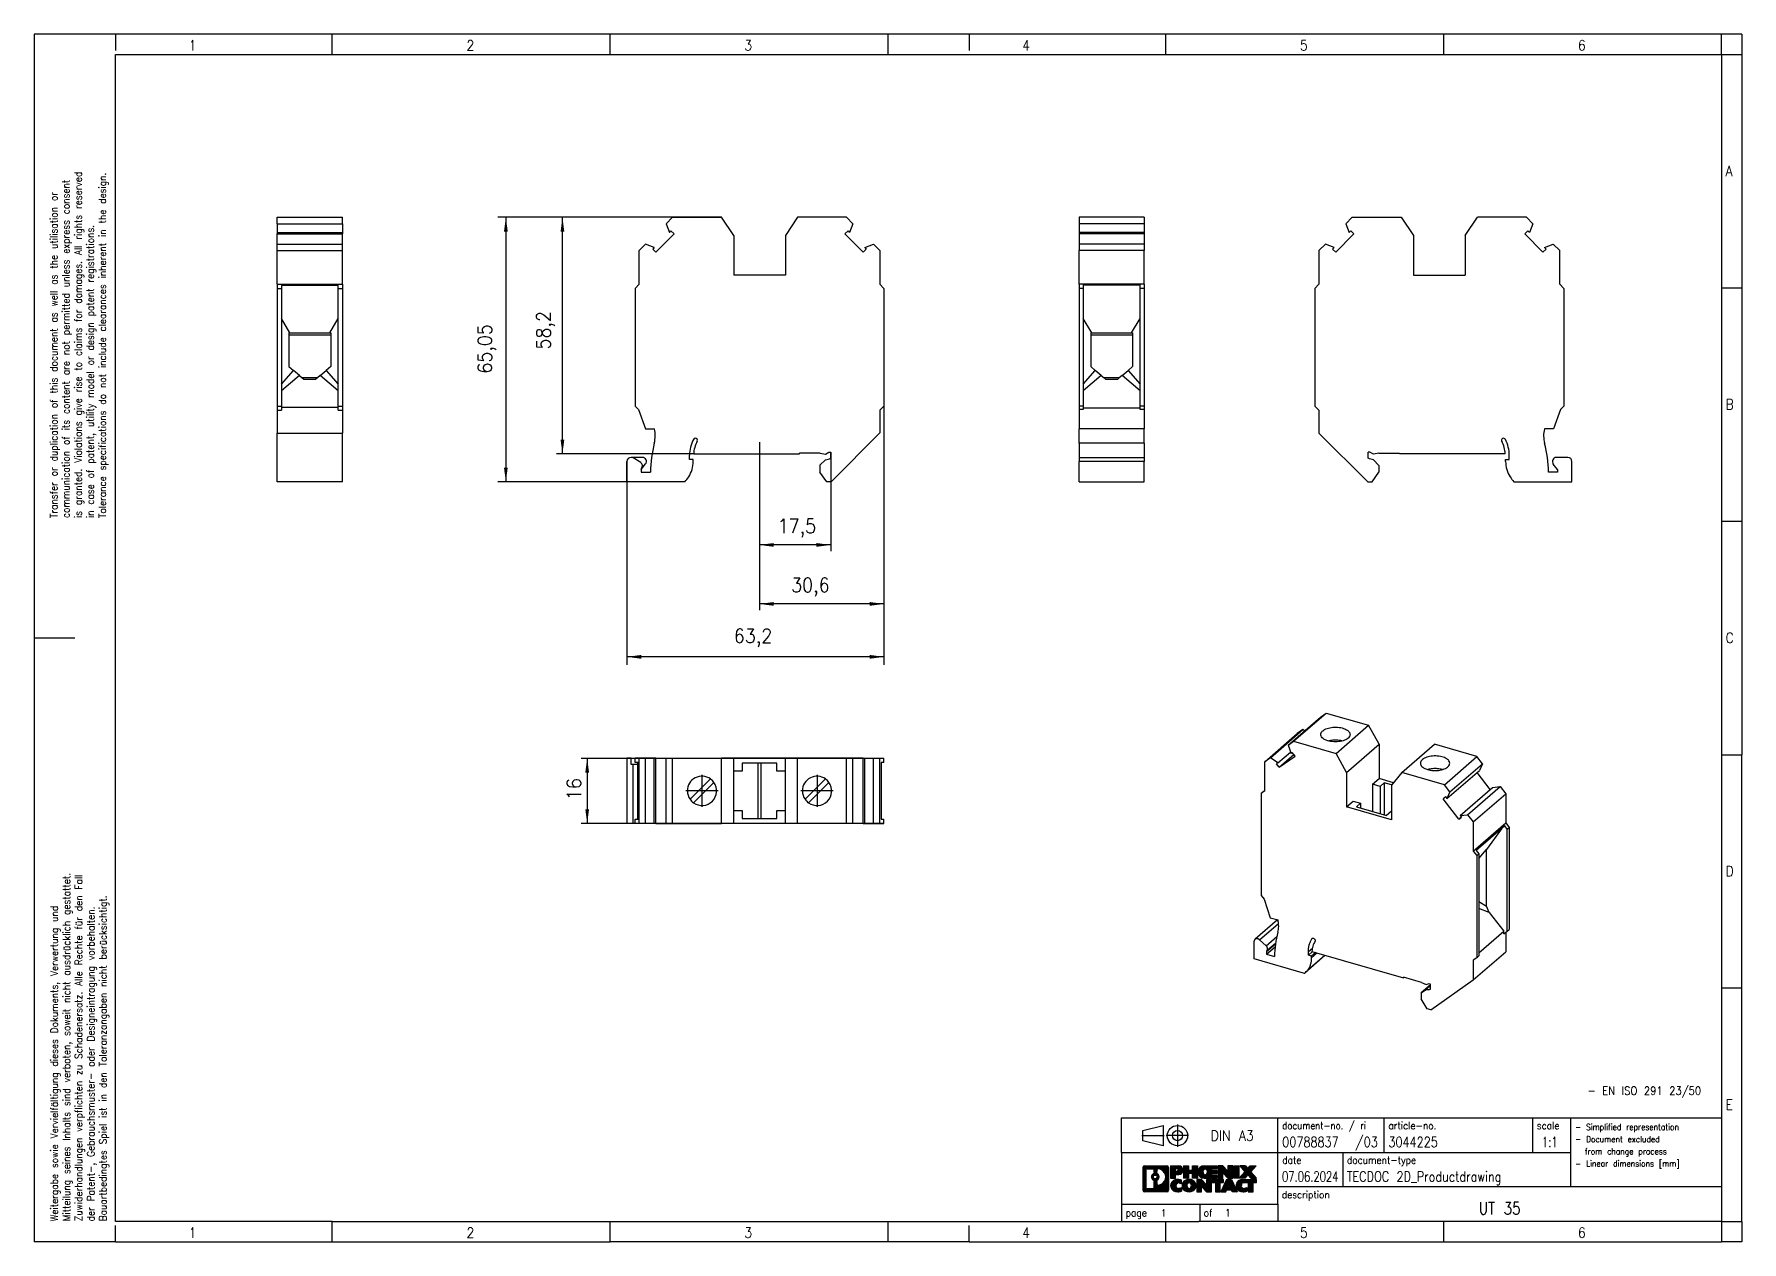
# Model space of a CAD drawing. Header units: millimetres. Extents: x -298 to 122, y -49 to 248.
import ezdxf

# ---------------------------------------------------------------- set-up
doc = ezdxf.new("R2010")
doc.units = ezdxf.units.MM
doc.linetypes.add('DOT_CENTER', pattern=[14, 12, -1, 0, -1])
doc.linetypes.add('PHANTOM', pattern=[13, 10, -1, 0, -1, 0, -1])
doc.layers.add('1', color=7, linetype='Continuous')
doc.styles.add('CONVERTER_11', font='txt.shx', dxfattribs={"width": 0.9})
doc.styles.add('CONVERTER_12', font='txt.shx', dxfattribs={"width": 0.81})
doc.styles.add('CONVERTER_13', font='txt.shx', dxfattribs={"width": 0.72})
doc.styles.add('CONVERTER_14', font='txt.shx', dxfattribs={"width": 0.855})
doc.dimstyles.new('ME10_DIM_10', dxfattribs={"dimtxt": 3.5, "dimasz": 3.5, "dimexe": 1.5, "dimexo": 0, "dimgap": 1.5, "dimtad": 1, "dimdsep": 46, "dimtxsty": 'CONVERTER_11', "dimsah": 1, "dimcen": 0.09, "dimclrd": 2, "dimclre": 2, "dimclrt": 3, "dimadec": 0, "dimazin": 0, "dimtfac": 1, "dimtdec": 4, "dimtix": 1, "dimtmove": 0, "dimatfit": 3, "dimfxl": 1, "dimtolj": 1, "dimtzin": 0, "dimarcsym": 0})
doc.dimstyles.new('ME10_DIM_11', dxfattribs={"dimtxt": 3.5, "dimasz": 3.5, "dimexe": 2, "dimexo": 0, "dimgap": 2, "dimtad": 1, "dimdsep": 46, "dimtxsty": 'CONVERTER_11', "dimsah": 1, "dimcen": 0.09, "dimclrd": 2, "dimclre": 2, "dimclrt": 3, "dimadec": 0, "dimazin": 0, "dimtfac": 1, "dimtdec": 4, "dimtix": 1, "dimtmove": 0, "dimatfit": 3, "dimfxl": 1, "dimtolj": 1, "dimtzin": 0, "dimarcsym": 0})
doc.dimstyles.new('ME10_DIM_12', dxfattribs={"dimtxt": 3.5, "dimasz": 3.5, "dimexe": 2, "dimexo": 0, "dimgap": 2, "dimtad": 1, "dimdsep": 46, "dimtxsty": 'CONVERTER_11', "dimsah": 1, "dimcen": 0.09, "dimclrd": 2, "dimclre": 2, "dimclrt": 3, "dimadec": 0, "dimazin": 0, "dimtfac": 1, "dimtdec": 4, "dimtix": 1, "dimtmove": 0, "dimatfit": 3, "dimfxl": 1, "dimtolj": 1, "dimtzin": 0, "dimarcsym": 0})
doc.dimstyles.new('ME10_DIM_13', dxfattribs={"dimtxt": 3.5, "dimasz": 3.5, "dimexe": 1.5, "dimexo": 0, "dimgap": 1.5, "dimtad": 1, "dimdsep": 46, "dimtxsty": 'CONVERTER_11', "dimsah": 1, "dimcen": 0.09, "dimclrd": 2, "dimclre": 2, "dimclrt": 3, "dimadec": 0, "dimazin": 0, "dimtfac": 1, "dimtdec": 4, "dimtix": 1, "dimtmove": 0, "dimatfit": 3, "dimfxl": 1, "dimtolj": 1, "dimtzin": 0, "dimarcsym": 0})
doc.dimstyles.new('ME10_DIM_14', dxfattribs={"dimtxt": 3.5, "dimasz": 3.5, "dimexe": 1.5, "dimexo": 0, "dimgap": 1.5, "dimtad": 1, "dimdsep": 46, "dimtxsty": 'CONVERTER_11', "dimsah": 1, "dimcen": 0.09, "dimclrd": 2, "dimclre": 2, "dimclrt": 3, "dimadec": 0, "dimazin": 0, "dimtfac": 1, "dimtdec": 4, "dimtix": 1, "dimtmove": 0, "dimatfit": 3, "dimfxl": 1, "dimtolj": 1, "dimtzin": 0, "dimarcsym": 0})
doc.dimstyles.new('ME10_DIM_15', dxfattribs={"dimtxt": 3.5, "dimasz": 3.5, "dimexe": 1.5, "dimexo": 0, "dimgap": 1.5, "dimtad": 1, "dimdec": 4, "dimdsep": 46, "dimtxsty": 'CONVERTER_11', "dimsah": 1, "dimcen": 0.09, "dimclrd": 2, "dimclre": 2, "dimclrt": 3, "dimadec": 0, "dimazin": 0, "dimtfac": 1, "dimtdec": 4, "dimtix": 1, "dimtmove": 0, "dimatfit": 3, "dimfxl": 1, "dimtolj": 1, "dimtzin": 0, "dimarcsym": 0})
pattern_1 = [(45, (62.78113, -72.31614), (-0.14142136, 0), [])]

# ---------------------------------------------------------------- blocks, each defined once
blk = doc.blocks.new('UT_35-SELECT__1', base_point=(2.07, 7.59))
at = {"color": 7, "linetype": 'Continuous'}
for p, q in [((11.77, 73.68), (19.77, 80.61)), ((18.4, 79.63), (19.77, 80.61)), ((19.77, 80.61), (30.2, 77.59)), ((6.04, 69.6), (14.04, 76.53)), ((10.4, 72.7), (18.4, 79.63)), ((14.04, 76.53), (12.66, 75.56)), ((14.47, 76.23), (14.04, 76.53)), ((22.2, 70.67), (30.2, 77.59)), ((32.8, 72.95), (30.2, 77.59)), ((4.66, 68.63), (12.66, 75.56)), ((10.4, 72.7), (11.77, 73.68)), ((10.4, 72.7), (11.12, 70.64)), ((11.77, 73.68), (22.2, 70.67)), ((24.8, 66.02), (32.8, 72.95)), ((32.8, 72.95), (32.8, 64.48)), ((38.4, 65.99), (46.4, 72.92)), ((56.83, 69.91), (46.4, 72.92)), ((6.04, 69.6), (4.66, 68.63)), ((4.66, 61.45), (4.66, 68.63)), ((7.89, 68.34), (6.04, 69.6)), ((7.89, 68.34), (7.57, 68.11)), ((8.22, 67.27), (7.57, 68.11)), ((7.89, 68.34), (10.98, 71.02)), ((8.22, 67.27), (11.82, 70.38)), ((8.22, 67.27), (12.1, 70.02)), ((11.12, 70.64), (11.44, 70.87)), ((12.1, 70.02), (11.44, 70.87)), ((24.8, 66.02), (22.2, 70.67)), ((48.83, 62.98), (56.83, 69.91)), ((50.2, 61.21), (58.2, 68.14)), ((58.2, 68.14), (56.83, 69.91)), ((58.2, 68.14), (57.48, 66.49)), ((24.8, 66.02), (24.8, 57.55)), ((31.2, 63.1), (32.8, 64.48)), ((31.2, 63.1), (31.2, 56.4)), ((33.02, 62.57), (31.2, 63.1)), ((36.31, 63.47), (32.8, 64.48)), ((34.02, 63.44), (33.02, 62.57)), ((34.02, 63.44), (34.02, 55.59)), ((35.85, 62.91), (34.02, 63.44)), ((38.4, 65.99), (35.8, 62.84)), ((48.83, 62.98), (38.4, 65.99)), ((49.48, 59.56), (57.48, 66.49)), ((60.1, 61.81), (56.87, 65.97)), ((4.66, 61.45), (3.8, 60.84)), ((3.8, 60.84), (4.3, 61.27)), ((3.8, 60.84), (3.8, 35.74)), ((4.3, 61.27), (4.66, 61.53)), ((24.8, 57.55), (26.4, 58.94)), ((26.4, 58.94), (28.22, 58.41)), ((33.02, 62.57), (33.02, 55.87)), ((35.8, 62.84), (35.8, 54.38)), ((49.16, 59.98), (48.5, 59.52)), ((52.38, 54.52), (48.5, 59.52)), ((50.2, 61.21), (48.83, 62.98)), ((49.16, 59.98), (49.48, 59.56)), ((50.2, 61.21), (49.48, 59.56)), ((52.71, 55.41), (60.71, 62.33)), ((54.56, 55.59), (62.56, 62.52)), ((55.93, 53.83), (63.93, 60.76)), ((60.71, 62.33), (62.56, 62.52)), ((62.56, 62.52), (63.93, 60.76)), ((63.93, 60.76), (63.93, 53.58)), ((35.8, 54.38), (24.8, 57.55)), ((28.22, 58.41), (27.22, 57.55)), ((27.22, 57.55), (34.58, 55.42)), ((28.22, 58.41), (28.22, 57.26)), ((34.54, 55.43), (35.8, 56.52)), ((34.58, 55.42), (35.58, 56.29)), ((35.58, 56.29), (35.8, 56.23)), ((52.38, 54.52), (52.98, 55.05)), ((52.38, 54.52), (53.03, 54.99)), ((52.71, 55.41), (54.56, 55.59)), ((52.71, 55.41), (53.03, 54.99)), ((54.56, 55.59), (55.93, 53.83)), ((55.93, 53.83), (55.93, 46.65)), ((55.93, 46.65), (63.93, 53.58)), ((63.67, 52.84), (56.67, 46.78)), ((62.89, 52.16), (59.19, 47.08)), ((64.3, 52.03), (63.67, 52.84)), ((63.93, 53.58), (64.8, 52.46)), ((64.3, 52.03), (64.8, 52.46)), ((64.3, 26.94), (64.3, 52.03)), ((64.8, 52.46), (64.8, 27.37)), ((55.93, 46.65), (56.8, 45.54)), ((56.67, 46.78), (57.3, 45.97)), ((57.3, 44.83), (59.19, 47.08)), ((59.19, 33.12), (59.19, 47.08)), ((56.8, 45.54), (57.3, 45.97)), ((56.8, 45.54), (56.8, 20.44)), ((57.3, 45.97), (57.3, 20.88)), ((3.8, 35.74), (4.51, 34.83)), ((4.51, 34.83), (6.01, 30.26)), ((57.3, 34.22), (59.19, 33.12)), ((7.78, 29.75), (2.28, 24.98)), ((6.01, 30.26), (7.92, 29.71)), ((59.83, 31.52), (57.3, 32.57)), ((59.83, 31.52), (59.19, 33.12)), ((59.83, 31.52), (63.43, 26.98)), ((57.3, 21.67), (63.43, 26.98)), ((63.43, 26.32), (63.43, 26.98)), ((63.43, 26.32), (64.3, 26.94)), ((63.93, 26.68), (63.93, 21.91)), ((64.3, 26.94), (64.8, 27.37)), ((2.07, 20.14), (2.07, 24.47)), ((4.99, 23.39), (3.39, 24.83)), ((5.1, 21.3), (7.21, 23.14)), ((5.1, 21.94), (5.1, 21.3)), ((5.1, 21.3), (7.05, 20.74)), ((19.56, 21.03), (14.52, 16.66)), ((15.4, 21.03), (15.4, 21.97)), ((15.4, 21.03), (16.44, 21.93)), ((16.18, 20.81), (15.4, 21.03)), ((17.22, 21.7), (16.18, 20.81)), ((16.27, 21.97), (38.79, 15.48)), ((55.93, 14.99), (63.93, 21.91)), ((14.42, 16.58), (2.07, 20.14)), ((16.18, 20.39), (16.18, 20.81)), ((56.8, 20.44), (55.93, 19.83)), ((55.93, 19.83), (55.93, 14.99)), ((56.8, 20.44), (57.3, 20.88)), ((38.79, 15.48), (38.79, 15.65)), ((43.21, 14.37), (38.79, 15.65)), ((38.79, 15.48), (38.94, 15.61)), ((45.45, 13.78), (43.16, 11.79)), ((43.16, 11.79), (44.33, 12.62)), ((43.21, 14.37), (44.36, 13.84)), ((45.45, 13.59), (44.33, 12.62)), ((44.33, 12.62), (45.17, 12.6)), ((44.36, 13.84), (45.08, 14.06)), ((45.08, 14.06), (45.45, 13.95)), ((45.17, 12.6), (45.45, 12.85)), ((45.17, 12.6), (45.45, 12.68)), ((45.45, 12.68), (45.45, 13.95)), ((45.54, 7.59), (55.93, 14.99)), ((43.16, 11.79), (43.16, 10.36)), ((44.61, 7.86), (43.16, 10.36)), ((45.54, 7.59), (44.61, 7.86))]:
    blk.add_line(p, q, dxfattribs=at)
at = {"color": 2, "linetype": 'Continuous'}
for p, q in [((3.39, 24.83), (8.05, 28.87)), ((4.99, 23.39), (7.64, 25.69)), ((5.1, 21.94), (7.31, 23.85)), ((5.19, 22.18), (7.33, 24.04)), ((15.21, 17.38), (19.45, 21.06)), ((15.4, 21.97), (16.37, 22.8)), ((16.18, 20.39), (17.58, 21.6)), ((16.24, 25.09), (16.37, 25.2))]:
    blk.add_line(p, q, dxfattribs=at)
at = {"color": 7, "linetype": 'Continuous'}
for points, knots in [([(18.44, 75.33), (18.45, 75.41), (18.46, 75.57), (18.56, 75.81), (18.72, 76.03), (18.85, 76.16), (18.93, 76.23)], [0, 0, 0, 0, 0.236957, 0.485487, 0.75497, 1.05157, 1.05157, 1.05157, 1.05157]), ([(18.93, 76.23), (19.08, 76.34), (19.4, 76.58), (20, 76.83), (20.68, 77.01), (21.43, 77.12), (22.2, 77.14), (22.97, 77.08), (23.69, 76.95), (24.34, 76.73), (24.89, 76.46), (25.3, 76.13), (25.59, 75.75), (25.63, 75.46), (25.64, 75.33)], [0, 0, 0, 0, 0.561, 1.204489, 1.91709, 2.677567, 3.46015, 4.237159, 4.981387, 5.668538, 6.280056, 6.80695, 7.255518, 7.654346, 7.654346, 7.654346, 7.654346]), ([(25.64, 75.33), (25.63, 75.19), (25.58, 74.9), (25.28, 74.51), (24.85, 74.17), (24.27, 73.9), (23.59, 73.69), (22.84, 73.56), (22.04, 73.52), (21.25, 73.56), (20.5, 73.69), (19.82, 73.9), (19.24, 74.17), (18.81, 74.51), (18.51, 74.9), (18.46, 75.19), (18.44, 75.33)], [0, 0, 0, 0, 0.410582, 0.874947, 1.423062, 2.060374, 2.77585, 3.548314, 4.35066, 5.153005, 5.925469, 6.640945, 7.278258, 7.826373, 8.290738, 8.70132, 8.70132, 8.70132, 8.70132]), ([(20.24, 73.77), (20.43, 73.82), (20.82, 73.92), (21.42, 73.99), (22.04, 74.02), (22.67, 73.99), (23.27, 73.92), (23.66, 73.82), (23.84, 73.77)], [0, 0, 0, 0, 0.583981, 1.195536, 1.821267, 2.446998, 3.058553, 3.642534, 3.642534, 3.642534, 3.642534]), ([(43.44, 69.15), (43.36, 69.09), (43.23, 68.96), (43.07, 68.73), (42.97, 68.5), (42.96, 68.33), (42.95, 68.25)], [0, 0, 0, 0, 0.296599, 0.566082, 0.814612, 1.05157, 1.05157, 1.05157, 1.05157]), ([(42.95, 68.25), (42.97, 68.12), (43.01, 67.82), (43.32, 67.44), (43.75, 67.1), (44.33, 66.82), (45.01, 66.61), (45.76, 66.48), (46.55, 66.44), (47.35, 66.48), (48.1, 66.61), (48.78, 66.82), (49.35, 67.1), (49.79, 67.44), (50.09, 67.82), (50.13, 68.12), (50.15, 68.25)], [0, 0, 0, 0, 0.410582, 0.874947, 1.423062, 2.060374, 2.77585, 3.548314, 4.35066, 5.153005, 5.925469, 6.640945, 7.278258, 7.826373, 8.290738, 8.70132, 8.70132, 8.70132, 8.70132]), ([(50.15, 68.25), (50.13, 68.39), (50.1, 68.67), (49.81, 69.05), (49.4, 69.38), (48.85, 69.66), (48.2, 69.87), (47.48, 70.01), (46.71, 70.07), (45.93, 70.04), (45.19, 69.94), (44.51, 69.75), (43.91, 69.51), (43.59, 69.27), (43.44, 69.15)], [0, 0, 0, 0, 0.398827, 0.847396, 1.374289, 1.985808, 2.672958, 3.417186, 4.194196, 4.976779, 5.737255, 6.449856, 7.093345, 7.654346, 7.654346, 7.654346, 7.654346]), ([(48.35, 66.7), (48.16, 66.74), (47.78, 66.84), (47.17, 66.92), (46.55, 66.95), (45.93, 66.92), (45.33, 66.84), (44.94, 66.74), (44.75, 66.7)], [0, 0, 0, 0, 0.583981, 1.195536, 1.821267, 2.446998, 3.058553, 3.642534, 3.642534, 3.642534, 3.642534]), ([(7.89, 26.68), (7.94, 26.92), (8.05, 27.4), (8.1, 28.15), (8.07, 28.93), (7.97, 29.44), (7.92, 29.71)], [0, 0, 0, 0, 0.724322, 1.473697, 2.249015, 3.049718, 3.049718, 3.049718, 3.049718]), ([(7.89, 26.68), (7.66, 25.72), (7.2, 23.77), (7.1, 21.76), (7.05, 20.74)], [0, 0, 0, 0, 2.958151, 6.013797, 6.013797, 6.013797, 6.013797]), ([(16.29, 25.15), (16.32, 25.17), (16.39, 25.22), (16.51, 25.23), (16.63, 25.21), (16.76, 25.15), (16.87, 25.07), (16.96, 24.95), (17.03, 24.83), (17.06, 24.7), (17.06, 24.57), (17.02, 24.5), (17, 24.46)], [0, 0, 0, 0, 0.10981, 0.226076, 0.35239, 0.488642, 0.631768, 0.776961, 0.918934, 1.053159, 1.177126, 1.291518, 1.291518, 1.291518, 1.291518]), ([(2.28, 24.98), (2.25, 24.95), (2.18, 24.88), (2.12, 24.76), (2.07, 24.62), (2.07, 24.52), (2.07, 24.47)], [0, 0, 0, 0, 0.1340578, 0.2712906, 0.4142835, 0.5646515, 0.5646515, 0.5646515, 0.5646515]), ([(3.39, 24.83), (3.33, 24.88), (3.21, 24.97), (3.01, 25.07), (2.81, 25.13), (2.61, 25.13), (2.42, 25.08), (2.33, 25.01), (2.28, 24.98)], [0, 0, 0, 0, 0.230183, 0.451551, 0.660566, 0.855975, 1.039512, 1.216043, 1.216043, 1.216043, 1.216043]), ([(5.19, 22.18), (5.23, 22.23), (5.32, 22.33), (5.36, 22.54), (5.35, 22.76), (5.28, 22.99), (5.16, 23.21), (5.05, 23.33), (4.99, 23.39)], [0, 0, 0, 0, 0.191675, 0.39526, 0.615922, 0.853076, 1.101621, 1.353781, 1.353781, 1.353781, 1.353781]), ([(5.19, 22.18), (5.16, 22.15), (5.11, 22.08), (5.1, 21.99), (5.1, 21.94)], [0, 0, 0, 0, 0.1266286, 0.2635725, 0.2635725, 0.2635725, 0.2635725]), ([(15.4, 21.97), (15.41, 22.25), (15.43, 22.82), (15.6, 23.63), (15.85, 24.4), (16.11, 24.86), (16.24, 25.09)], [0, 0, 0, 0, 0.859214, 1.688715, 2.491399, 3.272117, 3.272117, 3.272117, 3.272117]), ([(16.24, 25.09), (16.25, 25.1), (16.26, 25.12), (16.28, 25.14), (16.29, 25.15)], [0, 0, 0, 0, 0.04296477, 0.08551179, 0.08551179, 0.08551179, 0.08551179]), ([(17, 24.46), (16.81, 24.08), (16.4, 23.3), (16.32, 22.43), (16.27, 21.97)], [0, 0, 0, 0, 1.269097, 2.614587, 2.614587, 2.614587, 2.614587]), ([(14.52, 16.66), (14.64, 16.77), (14.89, 17), (15.11, 17.26), (15.21, 17.38)], [0, 0, 0, 0, 0.499639, 1.001174, 1.001174, 1.001174, 1.001174]), ([(15.21, 17.38), (15.36, 17.59), (15.66, 18.02), (15.96, 18.75), (16.15, 19.55), (16.17, 20.11), (16.18, 20.39)], [0, 0, 0, 0, 0.764919, 1.551605, 2.367856, 3.218387, 3.218387, 3.218387, 3.218387]), ([(14.42, 16.58), (14.44, 16.59), (14.47, 16.62), (14.5, 16.65), (14.52, 16.66)], [0, 0, 0, 0, 0.0654104, 0.1308165, 0.1308165, 0.1308165, 0.1308165])]:
    blk.add_open_spline(points, degree=3, knots=knots, dxfattribs=at)
blk = doc.blocks.new('Allg1', base_point=(33, 44))
blk.add_blockref('UT_35-SELECT__1', (2.07, 7.59))
blk = doc.blocks.new('UT_35-SELECT__2', base_point=(-152.2, 53.47))
at = {"color": 7, "linetype": 'Continuous'}
for p, q in [((-151.2, 69.47), (-152.2, 69.47)), ((-152.2, 69.47), (-152.2, 53.47)), ((-151.2, 69.47), (-150.2, 69.47)), ((-150.68, 67.97), (-151.2, 67.97)), ((-149.49, 67.97), (-150.68, 67.97)), ((-150.2, 68.47), (-150.2, 69.47)), ((-149.2, 69.47), (-150.2, 69.47)), ((-149.49, 68.47), (-150.2, 68.47)), ((-149.3, 68.47), (-149.49, 68.47)), ((-149.49, 54.47), (-149.49, 68.47)), ((-149.3, 68.47), (-149.3, 54.47)), ((-147.62, 69.47), (-149.2, 69.47)), ((-149.2, 53.47), (-149.2, 69.47)), ((-145.47, 69.47), (-147.62, 69.47)), ((-147.62, 53.47), (-147.62, 69.47)), ((-145.09, 69.47), (-145.47, 69.47)), ((-145.47, 53.47), (-145.47, 69.47)), ((-145.09, 69.47), (-142.58, 69.47)), ((-145.09, 53.47), (-145.09, 69.47)), ((-142.58, 69.47), (-141, 69.47)), ((-142.58, 53.47), (-142.58, 69.47)), ((-141, 69.47), (-128.95, 69.47)), ((-141, 53.47), (-141, 69.47)), ((-125.95, 69.47), (-128.95, 69.47)), ((-128.95, 53.47), (-128.95, 69.47)), ((-113.25, 69.47), (-125.95, 69.47)), ((-125.95, 66.27), (-125.95, 69.47)), ((-119.95, 68.27), (-123.85, 68.27)), ((-123.85, 68.27), (-123.85, 66.27)), ((-119.25, 68.27), (-119.95, 68.27)), ((-119.95, 54.67), (-119.95, 68.27)), ((-115.35, 68.27), (-119.25, 68.27)), ((-119.25, 68.27), (-119.25, 54.67)), ((-115.35, 66.27), (-115.35, 68.27)), ((-113.25, 66.27), (-113.25, 69.47)), ((-110.25, 69.47), (-113.25, 69.47)), ((-110.25, 53.47), (-110.25, 69.47)), ((-98.2, 69.47), (-110.25, 69.47)), ((-96.62, 69.47), (-98.2, 69.47)), ((-98.2, 53.47), (-98.2, 69.47)), ((-96.62, 53.47), (-96.62, 69.47)), ((-94.11, 69.47), (-96.62, 69.47)), ((-94.11, 53.47), (-94.11, 69.47)), ((-94.11, 69.47), (-93.73, 69.47)), ((-93.73, 53.47), (-93.73, 69.47)), ((-93.73, 69.47), (-91.58, 69.47)), ((-91.58, 69.47), (-90, 69.47)), ((-91.58, 53.47), (-91.58, 69.47)), ((-90, 53.47), (-90, 69.47)), ((-90, 69.47), (-89, 69.47)), ((-89.72, 68.47), (-89.72, 54.47)), ((-89, 68.47), (-89.72, 68.47)), ((-89, 68.47), (-89, 69.47)), ((-131.66, 64.41), (-136.68, 59.39)), ((-135.84, 58.54), (-130.82, 63.56)), ((-123.85, 66.27), (-125.95, 66.27)), ((-125.95, 56.67), (-125.95, 66.27)), ((-113.25, 66.27), (-115.35, 66.27)), ((-113.25, 56.67), (-113.25, 66.27)), ((-103.36, 64.41), (-108.38, 59.39)), ((-107.54, 58.54), (-102.52, 63.56)), ((-125.95, 56.67), (-123.85, 56.67)), ((-125.95, 53.47), (-125.95, 56.67)), ((-123.85, 56.67), (-123.85, 54.67)), ((-123.85, 54.67), (-119.95, 54.67)), ((-119.95, 54.67), (-119.25, 54.67)), ((-119.25, 54.67), (-115.35, 54.67)), ((-115.35, 54.67), (-115.35, 56.67)), ((-115.35, 56.67), (-113.25, 56.67)), ((-113.25, 53.47), (-113.25, 56.67)), ((-150.68, 53.47), (-152.2, 53.47)), ((-150.2, 53.47), (-150.68, 53.47)), ((-150.2, 54.47), (-149.49, 54.47)), ((-150.2, 53.47), (-150.2, 54.47)), ((-149.2, 53.47), (-150.2, 53.47)), ((-149.49, 54.47), (-149.3, 54.47)), ((-147.62, 53.47), (-149.2, 53.47)), ((-145.47, 53.47), (-147.62, 53.47)), ((-145.09, 53.47), (-145.47, 53.47)), ((-145.09, 53.47), (-142.58, 53.47)), ((-142.58, 53.47), (-141, 53.47)), ((-141, 53.47), (-128.95, 53.47)), ((-125.95, 53.47), (-128.95, 53.47)), ((-113.25, 53.47), (-125.95, 53.47)), ((-110.25, 53.47), (-113.25, 53.47)), ((-98.2, 53.47), (-110.25, 53.47)), ((-96.62, 53.47), (-98.2, 53.47)), ((-94.11, 53.47), (-96.62, 53.47)), ((-94.11, 53.47), (-93.73, 53.47)), ((-93.73, 53.47), (-91.58, 53.47)), ((-91.58, 53.47), (-90, 53.47)), ((-90, 53.47), (-89, 53.47)), ((-89.72, 54.47), (-89, 54.47)), ((-89, 53.47), (-89, 54.47))]:
    blk.add_line(p, q, dxfattribs=at)
at = {"color": 2, "linetype": 'Continuous'}
for p, q in [((-151.2, 67.97), (-151.2, 69.47)), ((-150.68, 53.47), (-150.68, 67.97))]:
    blk.add_line(p, q, dxfattribs=at)
at = {"color": 7, "linetype": 'Continuous'}
for centre, start, end in [((-133.75, 61.47), 54.5941, 180), ((-133.75, 61.47), 234.5941, 35.4059), ((-133.75, 61.47), 35.4059, 54.5941), ((-105.45, 61.47), 54.5941, 180), ((-105.45, 61.47), 234.5941, 35.4059), ((-105.45, 61.47), 35.4059, 54.5941), ((-133.75, 61.47), 180, 215.4059), ((-133.75, 61.47), 215.4059, 234.5941), ((-105.45, 61.47), 180, 215.4059), ((-105.45, 61.47), 215.4059, 234.5941)]:
    blk.add_arc(centre, 3.6, start, end, dxfattribs=at)
at = {"layer": '1', "color": 2, "linetype": 'DOT_CENTER'}
for p, q in [((-133.75, 65.43), (-133.75, 57.51)), ((-105.45, 65.43), (-105.45, 57.51)), ((-129.79, 61.47), (-137.71, 61.47)), ((-101.49, 61.47), (-109.41, 61.47))]:
    blk.add_line(p, q, dxfattribs=at)
blk = doc.blocks.new('*D17')
at = {"layer": '1', "color": 2, "linetype": 'Continuous'}
for p, q in [((-89, 69.47), (-163.49, 69.47)), ((-161.99, 69.47), (-161.99, 53.47)), ((-89, 53.47), (-163.49, 53.47))]:
    blk.add_line(p, q, dxfattribs=at)
at = {"layer": '1', "color": 2}
for points in [[(-161.52, 65.97), (-162.45, 65.97), (-161.99, 69.47)], [(-162.45, 56.97), (-161.52, 56.97), (-161.99, 53.47)]]:
    blk.add_solid(points, dxfattribs=at)
at = {"layer": '1', "color": 3, "insert": (-163.49, 59.21), "char_height": 3.5, "attachment_point": 7, "rotation": 90, "line_spacing_factor": 0.60024, "style": 'CONVERTER_11'}
blk.add_mtext('16', dxfattribs=at)
blk = doc.blocks.new('UT_35-SELECT__3', base_point=(17, 137.47))
at = {"color": 7, "linetype": 'Continuous'}
for p, q in [((24.62, 200.94), (26.2, 202.52)), ((26.2, 202.52), (38.25, 202.52)), ((38.25, 202.52), (41.25, 198.02)), ((53.95, 198.02), (56.95, 202.52)), ((69, 202.52), (56.95, 202.52)), ((70.58, 200.94), (69, 202.52)), ((22.11, 193.94), (26.58, 198.42)), ((24.62, 200.94), (25.45, 198.8)), ((25.82, 199.17), (25.45, 198.8)), ((25.82, 199.17), (26.58, 198.42)), ((41.25, 198.02), (41.25, 188.25)), ((53.95, 198.02), (53.95, 188.25)), ((68.62, 198.42), (69.38, 199.17)), ((73.09, 193.94), (68.62, 198.42)), ((69.75, 198.8), (69.38, 199.17)), ((70.58, 200.94), (69.75, 198.8)), ((19.58, 195.91), (18, 194.32)), ((18, 194.32), (18, 186.04)), ((21.73, 195.07), (19.58, 195.91)), ((21.73, 195.07), (21.35, 194.7)), ((22.11, 193.94), (21.35, 194.7)), ((73.09, 193.94), (73.85, 194.7)), ((73.47, 195.07), (75.62, 195.91)), ((73.47, 195.07), (73.85, 194.7)), ((75.62, 195.91), (77.2, 194.32)), ((77.2, 186.04), (77.2, 194.32)), ((18, 186.04), (17, 185.04)), ((17, 185.04), (17, 156.06)), ((41.25, 188.25), (53.95, 188.25)), ((77.2, 186.04), (78.2, 185.04)), ((78.2, 185.04), (78.2, 156.06)), ((17, 156.06), (18, 155.06)), ((78.2, 156.06), (77.38, 155.25)), ((18, 155.06), (18, 149.47)), ((77.38, 155.25), (75.64, 150.47)), ((30, 137.47), (18, 149.47)), ((75.64, 150.47), (73.44, 150.47)), ((30.1, 143.32), (30.1, 144.79)), ((30.53, 144.79), (30.1, 144.79)), ((30.42, 143.14), (30.1, 143.32)), ((31.4, 142.88), (30.42, 143.14)), ((31.37, 144.3), (30.53, 144.79)), ((32.69, 144.52), (31.37, 144.3)), ((32.75, 141.52), (31.4, 142.88)), ((32.69, 144.52), (37.8, 144.52)), ((37.8, 144.32), (37.8, 144.52)), ((63.79, 144.32), (37.8, 144.32)), ((63.9, 142.95), (64.8, 142.95)), ((63.9, 142.47), (63.9, 142.95)), ((64.8, 142.95), (64.8, 144.02)), ((79.2, 143.47), (76.4, 143.47)), ((31.07, 137.47), (32.75, 139.87)), ((32.75, 141.52), (32.75, 139.87)), ((76.7, 139.82), (74.44, 139.82)), ((76.7, 140.5), (75.62, 141.85)), ((76.7, 140.5), (76.7, 139.82)), ((80.2, 137.47), (80.2, 142.47)), ((30, 137.47), (31.07, 137.47)), ((65.93, 137.47), (80.2, 137.47))]:
    blk.add_line(p, q, dxfattribs=at)
for centre, radius, start, end in [((63.39, 147.67), 0.5, 27.9012, 207.9012), ((56.5, 144.02), 7.3, 2.3553, 27.9012), ((56.5, 144.02), 8.3, 360, 27.9012), ((80.75, 148.8), 7.5, 167.1396, 194.1411), ((42.35, 139.12), 32.1, 1.2495, 14.1411), ((76.4, 142.47), 1, 90, 218.6325), ((79.2, 142.47), 1, 0, 90), ((70.9, 142.47), 7, 180, 212.8599), ((73, 143.82), 9.5, 212.8599, 221.9453)]:
    blk.add_arc(centre, radius, start, end, dxfattribs=at)
blk = doc.blocks.new('Rckans1', base_point=(49.1, 170))
blk.add_blockref('UT_35-SELECT__3', (17, 137.47))
blk = doc.blocks.new('UT_35-SELECT__4', base_point=(-41, 137.47))
at = {"color": 7, "linetype": 'Continuous'}
for p, q in [((-25, 202.52), (-41, 202.52)), ((-41, 202.52), (-41, 200.94)), ((-25, 202.52), (-25, 200.94)), ((-25, 200.94), (-41, 200.94)), ((-41, 200.94), (-41, 198.8)), ((-25, 198.8), (-41, 198.8)), ((-41, 198.8), (-41, 198.42)), ((-25, 198.42), (-41, 198.42)), ((-41, 198.42), (-41, 195.91)), ((-25, 200.94), (-25, 198.8)), ((-25, 198.8), (-25, 198.42)), ((-25, 198.42), (-25, 195.91)), ((-25, 195.91), (-41, 195.91)), ((-41, 195.91), (-41, 194.32)), ((-41, 186.04), (-41, 194.32)), ((-25, 194.32), (-41, 194.32)), ((-25, 195.91), (-25, 194.32)), ((-25, 186.04), (-25, 194.32)), ((-25, 186.04), (-41, 186.04)), ((-41, 186.04), (-41, 185.04)), ((-40, 185.04), (-41, 185.04)), ((-41, 185.04), (-41, 156.06)), ((-40, 185.94), (-26, 185.94)), ((-40, 185.94), (-40, 185.04)), ((-40, 185.04), (-40, 177.62)), ((-26, 185.04), (-26, 185.94)), ((-26, 177.62), (-26, 185.04)), ((-25, 185.04), (-26, 185.04)), ((-25, 186.04), (-25, 185.04)), ((-25, 185.04), (-25, 156.06)), ((-37.9, 174.12), (-40, 177.62)), ((-40, 177.62), (-40, 161.5)), ((-28.1, 174.12), (-26, 177.62)), ((-26, 161.5), (-26, 177.62)), ((-38.15, 174.12), (-38.15, 173.52)), ((-37.9, 174.12), (-38.15, 174.12)), ((-38.15, 173.52), (-38.15, 165.79)), ((-27.85, 173.52), (-38.15, 173.52)), ((-37.9, 174.12), (-28.1, 174.12)), ((-28.1, 174.12), (-27.85, 174.12)), ((-27.85, 174.12), (-27.85, 173.52)), ((-27.85, 173.52), (-27.85, 165.79)), ((-40, 161.5), (-37.03, 164.85)), ((-38.15, 165.79), (-37.03, 164.85)), ((-35.57, 163.63), (-37.03, 164.85)), ((-30.43, 163.63), (-28.97, 164.85)), ((-27.85, 165.79), (-28.97, 164.85)), ((-28.97, 164.85), (-26, 161.5)), ((-35.57, 163.63), (-40, 159.87)), ((-40, 161.5), (-40, 159.87)), ((-40, 159.87), (-40, 156.06)), ((-35.57, 163.63), (-34.86, 163.02)), ((-31.14, 163.02), (-34.86, 163.02)), ((-34.86, 163.02), (-34.5, 162.72)), ((-34.5, 162.72), (-31.5, 162.72)), ((-31.14, 163.02), (-31.5, 162.72)), ((-30.43, 163.63), (-31.14, 163.02)), ((-26, 159.87), (-30.43, 163.63)), ((-26, 159.87), (-26, 161.5)), ((-26, 156.06), (-26, 159.87)), ((-40, 156.06), (-41, 156.06)), ((-41, 156.06), (-41, 155.25)), ((-40, 156.06), (-40, 155.54)), ((-26, 155.54), (-40, 155.54)), ((-40, 155.54), (-40, 155.25)), ((-25, 156.06), (-26, 156.06)), ((-26, 155.54), (-26, 156.06)), ((-26, 155.25), (-26, 155.54)), ((-25, 156.06), (-25, 155.25)), ((-40, 155.25), (-41, 155.25)), ((-41, 155.25), (-41, 150.47)), ((-25, 155.25), (-26, 155.25)), ((-25, 155.25), (-25, 150.47)), ((-25, 150.47), (-41, 150.47)), ((-41, 146.97), (-41, 150.47)), ((-25, 146.97), (-25, 150.47)), ((-41, 146.97), (-41, 143.47)), ((-41, 143.47), (-39.5, 143.47)), ((-41, 143.47), (-41, 142.47)), ((-39.5, 143.47), (-25, 143.47)), ((-25, 146.97), (-25, 143.47)), ((-25, 143.47), (-25, 142.47)), ((-41, 137.47), (-41, 142.47)), ((-25, 137.47), (-25, 142.47)), ((-41, 137.47), (-25, 137.47))]:
    blk.add_line(p, q, dxfattribs=at)
at = {"color": 2, "linetype": 'Continuous'}
for p, q in [((-25, 146.97), (-41, 146.97)), ((-25, 142.47), (-41, 142.47))]:
    blk.add_line(p, q, dxfattribs=at)
blk = doc.blocks.new('SA_Links1', base_point=(-33, 170))
blk.add_blockref('UT_35-SELECT__4', (-41, 137.47))
blk = doc.blocks.new('UT_35-SELECT__5', base_point=(-238.2, 137.47))
at = {"color": 7, "linetype": 'Continuous'}
for p, q in [((-238.2, 200.94), (-238.2, 202.52)), ((-238.2, 202.52), (-222.2, 202.52)), ((-222.2, 200.94), (-222.2, 202.52)), ((-238.2, 200.94), (-222.2, 200.94)), ((-238.2, 200.94), (-238.2, 198.8)), ((-238.2, 198.8), (-222.2, 198.8)), ((-238.2, 198.8), (-238.2, 198.42)), ((-238.2, 198.42), (-222.2, 198.42)), ((-238.2, 195.91), (-238.2, 198.42)), ((-222.2, 200.94), (-222.2, 198.8)), ((-222.2, 198.8), (-222.2, 198.42)), ((-222.2, 195.91), (-222.2, 198.42)), ((-238.2, 195.91), (-222.2, 195.91)), ((-238.2, 194.32), (-238.2, 195.91)), ((-238.2, 194.32), (-222.2, 194.32)), ((-238.2, 186.04), (-238.2, 194.32)), ((-222.2, 194.32), (-222.2, 195.91)), ((-222.2, 186.04), (-222.2, 194.32)), ((-238.2, 186.04), (-238.2, 185.04)), ((-238.2, 186.04), (-222.2, 186.04)), ((-238.2, 185.04), (-237.2, 185.04)), ((-238.2, 185.04), (-238.2, 156.06)), ((-237.2, 185.76), (-237.2, 185.04)), ((-223.2, 185.76), (-237.2, 185.76)), ((-237.2, 185.04), (-237.2, 177.62)), ((-223.2, 185.04), (-223.2, 185.76)), ((-223.2, 185.04), (-222.2, 185.04)), ((-223.2, 177.62), (-223.2, 185.04)), ((-222.2, 186.04), (-222.2, 185.04)), ((-222.2, 185.04), (-222.2, 156.06)), ((-235.1, 174.12), (-237.2, 177.62)), ((-237.2, 177.62), (-237.2, 161.5)), ((-225.3, 174.12), (-223.2, 177.62)), ((-223.2, 161.5), (-223.2, 177.62)), ((-235.35, 174.12), (-235.35, 173.52)), ((-235.1, 174.12), (-235.35, 174.12)), ((-225.05, 173.52), (-235.35, 173.52)), ((-235.35, 173.52), (-235.35, 165.79)), ((-235.1, 174.12), (-225.3, 174.12)), ((-225.3, 174.12), (-225.05, 174.12)), ((-225.05, 174.12), (-225.05, 173.52)), ((-225.05, 173.52), (-225.05, 165.79)), ((-237.2, 161.5), (-234.23, 164.85)), ((-235.35, 165.79), (-234.23, 164.85)), ((-232.77, 163.63), (-234.23, 164.85)), ((-227.63, 163.63), (-226.17, 164.85)), ((-225.05, 165.79), (-226.17, 164.85)), ((-226.17, 164.85), (-223.2, 161.5)), ((-232.77, 163.63), (-237.2, 159.87)), ((-237.2, 161.5), (-237.2, 159.87)), ((-237.2, 159.87), (-237.2, 156.06)), ((-232.77, 163.63), (-232.06, 163.02)), ((-232.06, 163.02), (-231.7, 162.72)), ((-228.34, 163.02), (-232.06, 163.02)), ((-231.7, 162.72), (-228.7, 162.72)), ((-228.34, 163.02), (-228.7, 162.72)), ((-227.63, 163.63), (-228.34, 163.02)), ((-223.2, 159.87), (-227.63, 163.63)), ((-223.2, 159.87), (-223.2, 161.5)), ((-223.2, 156.06), (-223.2, 159.87)), ((-238.2, 156.06), (-237.2, 156.06)), ((-238.2, 156.06), (-238.2, 155.06)), ((-237.2, 156.06), (-237.2, 155.82)), ((-237.2, 155.82), (-237.2, 155.06)), ((-237.2, 155.82), (-223.2, 155.82)), ((-223.2, 155.82), (-223.2, 156.06)), ((-223.2, 156.06), (-222.2, 156.06)), ((-223.2, 155.06), (-223.2, 155.82)), ((-222.2, 156.06), (-222.2, 155.06)), ((-238.2, 155.06), (-237.2, 155.06)), ((-238.2, 155.06), (-238.2, 149.47)), ((-223.2, 155.06), (-222.2, 155.06)), ((-222.2, 155.06), (-222.2, 149.47)), ((-238.2, 149.47), (-222.2, 149.47)), ((-238.2, 137.47), (-238.2, 149.47)), ((-222.2, 137.47), (-222.2, 149.47)), ((-222.2, 137.47), (-238.2, 137.47))]:
    blk.add_line(p, q, dxfattribs=at)
blk = doc.blocks.new('SA_Rechts1', base_point=(-230.2, 170))
blk.add_blockref('UT_35-SELECT__5', (-238.2, 137.47))
blk = doc.blocks.new('UT_35-SELECT__6', base_point=(-152.2, 137.47))
at = {"color": 7, "linetype": 'Continuous'}
for p, q in [((-142.58, 200.94), (-141, 202.52)), ((-141, 202.52), (-128.95, 202.52)), ((-125.95, 198.02), (-128.95, 202.52)), ((-110.25, 202.52), (-113.25, 198.02)), ((-98.2, 202.52), (-110.25, 202.52)), ((-96.62, 200.94), (-98.2, 202.52)), ((-145.09, 193.94), (-140.62, 198.42)), ((-142.58, 200.94), (-141.75, 198.8)), ((-141.75, 198.8), (-141.38, 199.17)), ((-140.62, 198.42), (-141.38, 199.17)), ((-125.95, 198.02), (-125.95, 188.25)), ((-113.25, 198.02), (-113.25, 188.25)), ((-97.82, 199.17), (-98.58, 198.42)), ((-94.11, 193.94), (-98.58, 198.42)), ((-97.82, 199.17), (-97.45, 198.8)), ((-96.62, 200.94), (-97.45, 198.8)), ((-147.62, 195.91), (-149.2, 194.32)), ((-149.2, 186.04), (-149.2, 194.32)), ((-145.47, 195.07), (-147.62, 195.91)), ((-145.47, 195.07), (-145.85, 194.7)), ((-145.09, 193.94), (-145.85, 194.7)), ((-94.11, 193.94), (-93.35, 194.7)), ((-93.73, 195.07), (-91.58, 195.91)), ((-93.73, 195.07), (-93.35, 194.7)), ((-91.58, 195.91), (-90, 194.32)), ((-90, 194.32), (-90, 186.04)), ((-149.2, 186.04), (-150.2, 185.04)), ((-150.2, 185.04), (-150.2, 156.06)), ((-113.25, 188.25), (-125.95, 188.25)), ((-90, 186.04), (-89, 185.04)), ((-89, 185.04), (-89, 156.06)), ((-150.2, 156.06), (-149.38, 155.25)), ((-89, 156.06), (-90, 155.06)), ((-149.38, 155.25), (-147.64, 150.47)), ((-90, 155.06), (-90, 149.47)), ((-147.64, 150.47), (-145.44, 150.47)), ((-102, 137.47), (-90, 149.47)), ((-148.4, 143.47), (-151.2, 143.47)), ((-148.83, 142.19), (-150.68, 143.33)), ((-136.8, 142.95), (-136.8, 144.02)), ((-135.9, 142.95), (-136.8, 142.95)), ((-135.9, 142.47), (-135.9, 142.95)), ((-135.79, 144.32), (-109.8, 144.32)), ((-104.69, 144.52), (-109.8, 144.52)), ((-109.8, 144.32), (-109.8, 144.52)), ((-104.75, 141.52), (-103.4, 142.88)), ((-104.69, 144.52), (-103.37, 144.3)), ((-103.4, 142.88), (-102.42, 143.14)), ((-103.37, 144.3), (-102.53, 144.79)), ((-102.53, 144.79), (-102.1, 144.79)), ((-102.42, 143.14), (-102.1, 143.32)), ((-102.1, 143.32), (-102.1, 144.79)), ((-152.2, 137.47), (-152.2, 142.47)), ((-148.7, 140.5), (-147.62, 141.85)), ((-148.7, 140.56), (-148.7, 140.5)), ((-148.7, 140.5), (-148.7, 139.82)), ((-148.7, 139.82), (-146.44, 139.82)), ((-104.75, 141.52), (-104.75, 139.87)), ((-103.07, 137.47), (-104.75, 139.87)), ((-137.93, 137.47), (-152.2, 137.47)), ((-102, 137.47), (-103.07, 137.47))]:
    blk.add_line(p, q, dxfattribs=at)
for centre, radius, start, end in [((-152.75, 148.8), 7.5, 345.8589, 12.8604), ((-128.5, 144.02), 8.3, 152.0988, 180), ((-135.39, 147.67), 0.5, 332.0988, 152.0988), ((-128.5, 144.02), 7.3, 152.0988, 177.6447), ((-151.2, 142.47), 1, 90, 180), ((-151.2, 142.47), 1, 58.4333, 90), ((-148.4, 142.47), 1, 321.3675, 90), ((-114.35, 139.12), 32.1, 165.8589, 178.7505), ((-149.3, 141.42), 0.9, 321.7868, 58.4333), ((-148.2, 140.56), 0.5, 141.7868, 180), ((-145, 143.82), 9.5, 318.0547, 327.1401), ((-142.9, 142.47), 7, 327.1401, 360)]:
    blk.add_arc(centre, radius, start, end, dxfattribs=at)
blk = doc.blocks.new('*D18')
at = {"layer": '1', "color": 2, "linetype": 'Continuous'}
for p, q in [((-128.95, 202.52), (-183.99, 202.52)), ((-181.99, 202.52), (-181.99, 137.47)), ((-137.93, 137.47), (-183.99, 137.47))]:
    blk.add_line(p, q, dxfattribs=at)
at = {"layer": '1', "color": 2}
for points in [[(-181.52, 199.02), (-182.45, 199.02), (-181.99, 202.52)], [(-182.45, 140.97), (-181.52, 140.97), (-181.99, 137.47)]]:
    blk.add_solid(points, dxfattribs=at)
at = {"layer": '1', "color": 3, "insert": (-184.34, 164.09), "char_height": 3.5, "attachment_point": 7, "rotation": 90, "line_spacing_factor": 0.60024, "style": 'CONVERTER_11'}
blk.add_mtext('\\C3;\\C3;65,05\\C3;', dxfattribs=at)
blk = doc.blocks.new('*D19')
at = {"layer": '1', "color": 2, "linetype": 'Continuous'}
for p, q in [((-89, 156.06), (-89, 92.43)), ((-152.2, 142.47), (-152.2, 92.43)), ((-89, 94.43), (-152.2, 94.43))]:
    blk.add_line(p, q, dxfattribs=at)
at = {"layer": '1', "color": 2}
for points in [[(-148.7, 94.89), (-148.7, 93.96), (-152.2, 94.43)], [(-92.5, 93.96), (-92.5, 94.89), (-89, 94.43)]]:
    blk.add_solid(points, dxfattribs=at)
at = {"layer": '1', "color": 3, "insert": (-125.91, 96.78), "char_height": 3.5, "attachment_point": 7, "rotation": 0.0001, "line_spacing_factor": 0.60024, "style": 'CONVERTER_11'}
blk.add_mtext('63,2', dxfattribs=at)
blk = doc.blocks.new('*D20')
at = {"layer": '1', "color": 2, "linetype": 'Continuous'}
for p, q in [((-89, 156.06), (-89, 105.94)), ((-119.6, 139.58), (-119.6, 105.94)), ((-89, 107.44), (-119.6, 107.44))]:
    blk.add_line(p, q, dxfattribs=at)
at = {"layer": '1', "color": 2}
for points in [[(-116.1, 107.9), (-116.1, 106.98), (-119.6, 107.44)], [(-92.5, 106.98), (-92.5, 107.9), (-89, 107.44)]]:
    blk.add_solid(points, dxfattribs=at)
at = {"layer": '1', "color": 3, "insert": (-111.82, 109.29), "char_height": 3.5, "attachment_point": 7, "rotation": 0.0001, "line_spacing_factor": 0.60024, "style": 'CONVERTER_11'}
blk.add_mtext('30,6', dxfattribs=at)
blk = doc.blocks.new('*D21')
at = {"layer": '1', "color": 2, "linetype": 'Continuous'}
for p, q in [((-141, 202.52), (-169.57, 202.52)), ((-168.07, 144.32), (-168.07, 202.52)), ((-135.79, 144.32), (-169.57, 144.32))]:
    blk.add_line(p, q, dxfattribs=at)
at = {"layer": '1', "color": 2}
for points in [[(-167.61, 199.02), (-168.53, 199.02), (-168.07, 202.52)], [(-168.53, 147.82), (-167.61, 147.82), (-168.07, 144.32)]]:
    blk.add_solid(points, dxfattribs=at)
at = {"layer": '1', "color": 3, "insert": (-169.92, 170.01), "char_height": 3.5, "attachment_point": 7, "rotation": 90, "line_spacing_factor": 0.60024, "style": 'CONVERTER_11'}
blk.add_mtext('58,2', dxfattribs=at)
blk = doc.blocks.new('*D22')
at = {"layer": '1', "color": 2, "linetype": 'Continuous'}
for p, q in [((-102.1, 144.79), (-102.1, 120.45)), ((-119.6, 139.58), (-119.6, 120.45)), ((-102.1, 121.95), (-119.6, 121.95))]:
    blk.add_line(p, q, dxfattribs=at)
at = {"layer": '1', "color": 2}
for points in [[(-116.1, 122.41), (-116.1, 121.49), (-119.6, 121.95)], [(-105.6, 121.49), (-105.6, 122.41), (-102.1, 121.95)]]:
    blk.add_solid(points, dxfattribs=at)
at = {"layer": '1', "color": 3, "insert": (-115.14, 123.8), "char_height": 3.5, "attachment_point": 7, "rotation": 0.0001, "line_spacing_factor": 0.60024, "style": 'CONVERTER_11'}
blk.add_mtext('17,5', dxfattribs=at)
blk = doc.blocks.new('_rahmen', base_point=(117, -49.44))
at = {"layer": '1', "linetype": 'Continuous'}
h = blk.add_hatch(dxfattribs=at)
h.set_pattern_fill('CUSTOM4', color=2, scale=0.1, angle=45, pattern_type=2)
h.set_pattern_definition(pattern_1)
edge = h.paths.add_edge_path()
edge.add_arc((-24.88, -31.16), 0.424, 90, 180)
edge.add_line((-25.31, -31.16), (-25.31, -36.72))
edge.add_arc((-24.88, -36.72), 0.424, 180, 270)
edge.add_line((-24.88, -37.15), (-19.41, -37.15))
edge.add_arc((-19.41, -36.72), 0.424, 270, 360)
edge.add_line((-18.99, -36.72), (-18.99, -31.16))
edge.add_arc((-19.41, -31.16), 0.424, 0, 90)
edge.add_line((-19.41, -30.73), (-24.88, -30.73))
edge = h.paths.add_edge_path(flags=16)
edge.add_line((-24.29, -36.43), (-22.81, -36.43))
edge.add_arc((-22.81, -36.12), 0.316, 270, 360)
edge.add_line((-22.5, -36.12), (-22.5, -34.59))
edge.add_arc((-22.81, -34.59), 0.316, 0, 64.8056)
edge.add_arc((-22.29, -33.48), 0.912, 115.1944, 244.8056, ccw=False)
edge.add_arc((-22.81, -32.37), 0.316, 295.1944, 360)
edge.add_line((-22.5, -32.37), (-22.5, -31.76))
edge.add_arc((-22.81, -31.76), 0.316, 0, 90)
edge.add_line((-22.81, -31.45), (-24.29, -31.45))
edge.add_arc((-24.29, -31.76), 0.316, 90, 180)
edge.add_line((-24.61, -31.76), (-24.61, -36.12))
edge.add_arc((-24.29, -36.12), 0.316, 180, 270)
edge = h.paths.add_edge_path(flags=16)
edge.add_arc((-22.24, -33.48), 0.912, 295.374, 424.626)
edge.add_arc((-21.71, -32.37), 0.316, 180, 244.626, ccw=False)
edge.add_line((-22.03, -32.37), (-22.03, -31.76))
edge.add_arc((-21.71, -31.76), 0.316, 90.189, 180, ccw=False)
edge.add_arc((-21.71, -33.47), 2.02, -90.189, 90.189, ccw=False)
edge.add_arc((-21.71, -35.17), 0.316, 180, 269.811, ccw=False)
edge.add_line((-22.03, -35.17), (-22.03, -34.59))
edge.add_arc((-21.71, -34.59), 0.316, 115.374, 180, ccw=False)
edge = h.paths.add_edge_path(flags=16)
edge.add_arc((-22.26, -33.48), 0.471, 0, 360)
h = blk.add_hatch(dxfattribs=at)
h.set_pattern_fill('CUSTOM5', color=2, scale=0.1, angle=45, pattern_type=2)
h.set_pattern_definition(pattern_1)
edge = h.paths.add_edge_path()
edge.add_arc((-24.88, -31.16), 0.424, 90, 180)
edge.add_line((-25.31, -31.16), (-25.31, -36.72))
edge.add_arc((-24.88, -36.72), 0.424, 180, 270)
edge.add_line((-24.88, -37.15), (-19.41, -37.15))
edge.add_arc((-19.41, -36.72), 0.424, 270, 360)
edge.add_line((-18.99, -36.72), (-18.99, -31.16))
edge.add_arc((-19.41, -31.16), 0.424, 0, 90)
edge.add_line((-19.41, -30.73), (-24.88, -30.73))
edge = h.paths.add_edge_path(flags=16)
edge.add_line((-24.29, -36.43), (-22.81, -36.43))
edge.add_arc((-22.81, -36.12), 0.316, 270, 360)
edge.add_line((-22.5, -36.12), (-22.5, -34.59))
edge.add_arc((-22.81, -34.59), 0.316, 0, 64.8056)
edge.add_arc((-22.29, -33.48), 0.912, 115.1944, 244.8056, ccw=False)
edge.add_arc((-22.81, -32.37), 0.316, 295.1944, 360)
edge.add_line((-22.5, -32.37), (-22.5, -31.76))
edge.add_arc((-22.81, -31.76), 0.316, 0, 90)
edge.add_line((-22.81, -31.45), (-24.29, -31.45))
edge.add_arc((-24.29, -31.76), 0.316, 90, 180)
edge.add_line((-24.61, -31.76), (-24.61, -36.12))
edge.add_arc((-24.29, -36.12), 0.316, 180, 270)
edge = h.paths.add_edge_path(flags=16)
edge.add_arc((-22.24, -33.48), 0.912, 295.374, 424.626)
edge.add_arc((-21.71, -32.37), 0.316, 180, 244.626, ccw=False)
edge.add_line((-22.03, -32.37), (-22.03, -31.76))
edge.add_arc((-21.71, -31.76), 0.316, 90.189, 180, ccw=False)
edge.add_arc((-21.71, -33.47), 2.02, -90.189, 90.189, ccw=False)
edge.add_arc((-21.71, -35.17), 0.316, 180, 269.811, ccw=False)
edge.add_line((-22.03, -35.17), (-22.03, -34.59))
edge.add_arc((-21.71, -34.59), 0.316, 115.374, 180, ccw=False)
edge = h.paths.add_edge_path(flags=16)
edge.add_arc((-22.26, -33.48), 0.471, 0, 360)
h = blk.add_hatch(dxfattribs=at)
h.set_pattern_fill('CUSTOM10', color=2, scale=0.1, angle=45, pattern_type=2)
h.set_pattern_definition(pattern_1)
edge = h.paths.add_edge_path()
edge.add_line((-18.51, -30.73), (-18.51, -33.79))
edge.add_line((-18.51, -33.79), (-17.27, -33.79))
edge.add_line((-17.27, -33.79), (-17.27, -32.85))
edge.add_line((-17.27, -32.85), (-16.51, -32.85))
edge.add_arc((-16.51, -31.79), 1.06, 270, 450)
edge.add_line((-16.51, -30.73), (-18.51, -30.73))
edge = h.paths.add_edge_path(flags=16)
edge.add_line((-16.95, -31.4), (-17.27, -31.4))
edge.add_line((-17.27, -31.4), (-17.27, -32.1))
edge.add_line((-17.27, -32.1), (-16.95, -32.1))
edge.add_arc((-16.95, -31.75), 0.353, 270, 450)
h = blk.add_hatch(dxfattribs=at)
h.set_pattern_fill('CUSTOM11', color=2, scale=0.1, angle=45, pattern_type=2)
h.set_pattern_definition(pattern_1)
edge = h.paths.add_edge_path()
edge.add_line((-18.51, -30.73), (-18.51, -33.79))
edge.add_line((-18.51, -33.79), (-17.27, -33.79))
edge.add_line((-17.27, -33.79), (-17.27, -32.85))
edge.add_line((-17.27, -32.85), (-16.51, -32.85))
edge.add_arc((-16.51, -31.79), 1.06, 270, 450)
edge.add_line((-16.51, -30.73), (-18.51, -30.73))
edge = h.paths.add_edge_path(flags=16)
edge.add_line((-16.95, -31.4), (-17.27, -31.4))
edge.add_line((-17.27, -31.4), (-17.27, -32.1))
edge.add_line((-17.27, -32.1), (-16.95, -32.1))
edge.add_arc((-16.95, -31.75), 0.353, 270, 450)
h = blk.add_hatch(dxfattribs=at)
h.set_pattern_fill('CUSTOM24', color=2, scale=0.1, angle=45, pattern_type=2)
h.set_pattern_definition(pattern_1)
h.paths.add_polyline_path([(-11.88, -30.73), (-11.88, -33.79), (-13.07, -33.79), (-13.07, -32.65), (-14.12, -32.65), (-14.12, -33.79), (-15.31, -33.79), (-15.31, -30.73), (-14.12, -30.73), (-14.12, -31.8), (-13.07, -31.8), (-13.07, -30.73)])
h = blk.add_hatch(dxfattribs=at)
h.set_pattern_fill('CUSTOM25', color=2, scale=0.1, angle=45, pattern_type=2)
h.set_pattern_definition(pattern_1)
h.paths.add_polyline_path([(-11.88, -30.73), (-11.88, -33.79), (-13.07, -33.79), (-13.07, -32.65), (-14.12, -32.65), (-14.12, -33.79), (-15.31, -33.79), (-15.31, -30.73), (-14.12, -30.73), (-14.12, -31.8), (-13.07, -31.8), (-13.07, -30.73)])
h = blk.add_hatch(dxfattribs=at)
h.set_pattern_fill('CUSTOM6', color=2, scale=0.1, angle=45, pattern_type=2)
h.set_pattern_definition(pattern_1)
edge = h.paths.add_edge_path()
edge.add_arc((-10.21, -32.26), 1.53, 90, 270)
edge.add_line((-10.21, -33.79), (-7.06, -33.79))
edge.add_line((-7.06, -33.79), (-7.06, -33.09))
edge.add_line((-7.06, -33.09), (-8.39, -33.09))
edge.add_line((-8.39, -33.09), (-8.39, -32.61))
edge.add_line((-8.39, -32.61), (-7.06, -32.61))
edge.add_line((-7.06, -32.61), (-7.06, -31.91))
edge.add_line((-7.06, -31.91), (-8.39, -31.91))
edge.add_line((-8.39, -31.91), (-8.39, -31.43))
edge.add_line((-8.39, -31.43), (-7.06, -31.43))
edge.add_line((-7.06, -31.43), (-7.06, -30.73))
edge.add_line((-7.06, -30.73), (-10.21, -30.73))
edge = h.paths.add_edge_path(flags=16)
edge.add_arc((-9.79, -32.26), 0.772, 141.8796, 218.1204)
edge.add_arc((-9.99, -32.42), 0.518, 218.1204, 321.8796)
edge.add_arc((-10.19, -32.26), 0.772, 321.8796, 398.1204)
edge.add_arc((-9.99, -32.1), 0.518, 38.1204, 141.8796)
h = blk.add_hatch(dxfattribs=at)
h.set_pattern_fill('CUSTOM7', color=2, scale=0.1, angle=45, pattern_type=2)
h.set_pattern_definition(pattern_1)
edge = h.paths.add_edge_path()
edge.add_arc((-10.21, -32.26), 1.53, 90, 270)
edge.add_line((-10.21, -33.79), (-7.06, -33.79))
edge.add_line((-7.06, -33.79), (-7.06, -33.09))
edge.add_line((-7.06, -33.09), (-8.39, -33.09))
edge.add_line((-8.39, -33.09), (-8.39, -32.61))
edge.add_line((-8.39, -32.61), (-7.06, -32.61))
edge.add_line((-7.06, -32.61), (-7.06, -31.91))
edge.add_line((-7.06, -31.91), (-8.39, -31.91))
edge.add_line((-8.39, -31.91), (-8.39, -31.43))
edge.add_line((-8.39, -31.43), (-7.06, -31.43))
edge.add_line((-7.06, -31.43), (-7.06, -30.73))
edge.add_line((-7.06, -30.73), (-10.21, -30.73))
edge = h.paths.add_edge_path(flags=16)
edge.add_arc((-9.79, -32.26), 0.772, 141.8796, 218.1204)
edge.add_arc((-9.99, -32.42), 0.518, 218.1204, 321.8796)
edge.add_arc((-10.19, -32.26), 0.772, 321.8796, 398.1204)
edge.add_arc((-9.99, -32.1), 0.518, 38.1204, 141.8796)
h = blk.add_hatch(dxfattribs=at)
h.set_pattern_fill('CUSTOM20', color=2, scale=0.1, angle=45, pattern_type=2)
h.set_pattern_definition(pattern_1)
h.paths.add_polyline_path([(-5.63, -30.73), (-6.82, -30.73), (-6.82, -33.79), (-5.63, -33.79), (-5.63, -32.48), (-4.39, -33.79), (-3.19, -33.79), (-3.19, -30.73), (-4.39, -30.73), (-4.39, -32.04)])
h = blk.add_hatch(dxfattribs=at)
h.set_pattern_fill('CUSTOM21', color=2, scale=0.1, angle=45, pattern_type=2)
h.set_pattern_definition(pattern_1)
h.paths.add_polyline_path([(-5.63, -30.73), (-6.82, -30.73), (-6.82, -33.79), (-5.63, -33.79), (-5.63, -32.48), (-4.39, -33.79), (-3.19, -33.79), (-3.19, -30.73), (-4.39, -30.73), (-4.39, -32.04)])
h = blk.add_hatch(dxfattribs=at)
h.set_pattern_fill('CUSTOM14', color=2, scale=0.1, angle=45, pattern_type=2)
h.set_pattern_definition(pattern_1)
h.paths.add_polyline_path([(-1.71, -30.73), (-1.71, -33.79), (-2.96, -33.79), (-2.96, -30.73)])
h = blk.add_hatch(dxfattribs=at)
h.set_pattern_fill('CUSTOM15', color=2, scale=0.1, angle=45, pattern_type=2)
h.set_pattern_definition(pattern_1)
h.paths.add_polyline_path([(-1.71, -30.73), (-1.71, -33.79), (-2.96, -33.79), (-2.96, -30.73)])
h = blk.add_hatch(dxfattribs=at)
h.set_pattern_fill('CUSTOM12', color=2, scale=0.1, angle=45, pattern_type=2)
h.set_pattern_definition(pattern_1)
h.paths.add_polyline_path([(1.11, -30.73), (2.51, -30.73), (1.21, -32.21), (2.6, -33.79), (1.2, -33.79), (0.5, -33), (-0.19, -33.79), (-1.6, -33.79), (-0.2, -32.21), (-1.5, -30.73), (-0.1, -30.73), (0.5, -31.41)])
h = blk.add_hatch(dxfattribs=at)
h.set_pattern_fill('CUSTOM13', color=2, scale=0.1, angle=45, pattern_type=2)
h.set_pattern_definition(pattern_1)
h.paths.add_polyline_path([(1.11, -30.73), (2.51, -30.73), (1.21, -32.21), (2.6, -33.79), (1.2, -33.79), (0.5, -33), (-0.19, -33.79), (-1.6, -33.79), (-0.2, -32.21), (-1.5, -30.73), (-0.1, -30.73), (0.5, -31.41)])
h = blk.add_hatch(dxfattribs=at)
h.set_pattern_fill('CUSTOM0', color=2, scale=0.1, angle=45, pattern_type=2)
h.set_pattern_definition(pattern_1)
edge = h.paths.add_edge_path()
edge.add_arc((-17.3, -35.62), 1.21, 164.9381, 195.0619)
edge.add_arc((-16.88, -35.51), 1.64, 195.0619, 275.1581)
edge.add_arc((-17.17, -32.31), 4.85, 275.1581, 285.98)
edge.add_line((-15.84, -36.97), (-15.84, -36.1))
edge.add_arc((-17.02, -34.21), 2.23, 288.4481, 301.9309, ccw=False)
edge.add_arc((-16.6, -35.46), 0.906, 246.6277, 288.4481, ccw=False)
edge.add_arc((-16.75, -35.83), 0.512, 208.5215, 246.6277, ccw=False)
edge.add_arc((-16.38, -35.62), 0.941, 151.4785, 208.5215, ccw=False)
edge.add_arc((-16.75, -35.42), 0.512, 113.3723, 151.4785, ccw=False)
edge.add_arc((-16.6, -35.78), 0.906, 71.5519, 113.3723, ccw=False)
edge.add_arc((-17.02, -37.03), 2.23, 58.0691, 71.5519, ccw=False)
edge.add_line((-15.84, -35.14), (-15.84, -34.27))
edge.add_arc((-17.17, -38.93), 4.85, 74.02, 84.8419)
edge.add_arc((-16.88, -35.73), 1.64, 84.8419, 164.9381)
h = blk.add_hatch(dxfattribs=at)
h.set_pattern_fill('CUSTOM1', color=2, scale=0.1, angle=45, pattern_type=2)
h.set_pattern_definition(pattern_1)
edge = h.paths.add_edge_path()
edge.add_arc((-17.3, -35.62), 1.21, 164.9381, 195.0619)
edge.add_arc((-16.88, -35.51), 1.64, 195.0619, 275.1581)
edge.add_arc((-17.17, -32.31), 4.85, 275.1581, 285.98)
edge.add_line((-15.84, -36.97), (-15.84, -36.1))
edge.add_arc((-17.02, -34.21), 2.23, 288.4481, 301.9309, ccw=False)
edge.add_arc((-16.6, -35.46), 0.906, 246.6277, 288.4481, ccw=False)
edge.add_arc((-16.75, -35.83), 0.512, 208.5215, 246.6277, ccw=False)
edge.add_arc((-16.38, -35.62), 0.941, 151.4785, 208.5215, ccw=False)
edge.add_arc((-16.75, -35.42), 0.512, 113.3723, 151.4785, ccw=False)
edge.add_arc((-16.6, -35.78), 0.906, 71.5519, 113.3723, ccw=False)
edge.add_arc((-17.02, -37.03), 2.23, 58.0691, 71.5519, ccw=False)
edge.add_line((-15.84, -35.14), (-15.84, -34.27))
edge.add_arc((-17.17, -38.93), 4.85, 74.02, 84.8419)
edge.add_arc((-16.88, -35.73), 1.64, 84.8419, 164.9381)
h = blk.add_hatch(dxfattribs=at)
h.set_pattern_fill('CUSTOM8', color=2, scale=0.1, angle=45, pattern_type=2)
h.set_pattern_definition(pattern_1)
edge = h.paths.add_edge_path()
edge.add_arc((-14.23, -35.62), 1.46, 117.5481, 242.4519)
edge.add_arc((-13.95, -35.08), 2.07, 242.4519, 297.5481)
edge.add_arc((-13.67, -35.62), 1.46, 297.5481, 422.4519)
edge.add_arc((-13.95, -36.16), 2.07, 62.4519, 117.5481)
edge = h.paths.add_edge_path(flags=16)
edge.add_arc((-13.95, -35.46), 0.518, 38.1204, 141.8796)
edge.add_arc((-13.75, -35.62), 0.772, 141.8796, 218.1204)
edge.add_arc((-13.95, -35.78), 0.518, 218.1204, 321.8796)
edge.add_arc((-14.15, -35.62), 0.772, 321.8796, 398.1204)
h = blk.add_hatch(dxfattribs=at)
h.set_pattern_fill('CUSTOM9', color=2, scale=0.1, angle=45, pattern_type=2)
h.set_pattern_definition(pattern_1)
edge = h.paths.add_edge_path()
edge.add_arc((-14.23, -35.62), 1.46, 117.5481, 242.4519)
edge.add_arc((-13.95, -35.08), 2.07, 242.4519, 297.5481)
edge.add_arc((-13.67, -35.62), 1.46, 297.5481, 422.4519)
edge.add_arc((-13.95, -36.16), 2.07, 62.4519, 117.5481)
edge = h.paths.add_edge_path(flags=16)
edge.add_arc((-13.95, -35.46), 0.518, 38.1204, 141.8796)
edge.add_arc((-13.75, -35.62), 0.772, 141.8796, 218.1204)
edge.add_arc((-13.95, -35.78), 0.518, 218.1204, 321.8796)
edge.add_arc((-14.15, -35.62), 0.772, 321.8796, 398.1204)
h = blk.add_hatch(dxfattribs=at)
h.set_pattern_fill('CUSTOM22', color=2, scale=0.1, angle=45, pattern_type=2)
h.set_pattern_definition(pattern_1)
h.paths.add_polyline_path([(-10.88, -34.09), (-12.07, -34.09), (-12.07, -37.15), (-10.88, -37.15), (-10.88, -35.84), (-9.64, -37.15), (-8.44, -37.15), (-8.44, -34.09), (-9.64, -34.09), (-9.64, -35.4)])
h = blk.add_hatch(dxfattribs=at)
h.set_pattern_fill('CUSTOM23', color=2, scale=0.1, angle=45, pattern_type=2)
h.set_pattern_definition(pattern_1)
h.paths.add_polyline_path([(-10.88, -34.09), (-12.07, -34.09), (-12.07, -37.15), (-10.88, -37.15), (-10.88, -35.84), (-9.64, -37.15), (-8.44, -37.15), (-8.44, -34.09), (-9.64, -34.09), (-9.64, -35.4)])
h = blk.add_hatch(dxfattribs=at)
h.set_pattern_fill('CUSTOM18', color=2, scale=0.1, angle=45, pattern_type=2)
h.set_pattern_definition(pattern_1)
h.paths.add_polyline_path([(-8.3, -34.09), (-8.3, -34.88), (-7.49, -34.88), (-7.49, -37.15), (-6.3, -37.15), (-6.3, -34.88), (-5.48, -34.88), (-5.48, -34.09)])
h = blk.add_hatch(dxfattribs=at)
h.set_pattern_fill('CUSTOM19', color=2, scale=0.1, angle=45, pattern_type=2)
h.set_pattern_definition(pattern_1)
h.paths.add_polyline_path([(-8.3, -34.09), (-8.3, -34.88), (-7.49, -34.88), (-7.49, -37.15), (-6.3, -37.15), (-6.3, -34.88), (-5.48, -34.88), (-5.48, -34.09)])
h = blk.add_hatch(dxfattribs=at)
h.set_pattern_fill('CUSTOM16', color=2, scale=0.1, angle=45, pattern_type=2)
h.set_pattern_definition(pattern_1)
h.paths.add_polyline_path([(-2.11, -37.15), (-3.35, -37.15), (-3.56, -36.61), (-4.69, -36.61), (-4.9, -37.15), (-6.14, -37.15), (-4.74, -34.09), (-3.5, -34.09)])
h.paths.add_polyline_path([(-4.42, -35.93), (-3.82, -35.93), (-4.12, -35.16)], flags=16)
h = blk.add_hatch(dxfattribs=at)
h.set_pattern_fill('CUSTOM17', color=2, scale=0.1, angle=45, pattern_type=2)
h.set_pattern_definition(pattern_1)
h.paths.add_polyline_path([(-2.11, -37.15), (-3.35, -37.15), (-3.56, -36.61), (-4.69, -36.61), (-4.9, -37.15), (-6.14, -37.15), (-4.74, -34.09), (-3.5, -34.09)])
h.paths.add_polyline_path([(-4.42, -35.93), (-3.82, -35.93), (-4.12, -35.16)], flags=16)
h = blk.add_hatch(dxfattribs=at)
h.set_pattern_fill('CUSTOM2', color=2, scale=0.1, angle=45, pattern_type=2)
h.set_pattern_definition(pattern_1)
edge = h.paths.add_edge_path()
edge.add_arc((-0.78, -35.73), 1.64, 90, 164.9381)
edge.add_arc((-1.2, -35.62), 1.21, 164.9381, 195.0619)
edge.add_arc((-0.78, -35.51), 1.64, 195.0619, 275.1581)
edge.add_arc((-1.07, -32.31), 4.85, 275.1581, 285.98)
edge.add_line((0.27, -36.97), (0.27, -36.1))
edge.add_arc((-0.91, -34.21), 2.23, 288.4481, 301.9309, ccw=False)
edge.add_arc((-0.49, -35.46), 0.906, 246.6277, 288.4481, ccw=False)
edge.add_arc((-0.65, -35.83), 0.512, 208.5215, 246.6277, ccw=False)
edge.add_arc((-0.27, -35.62), 0.941, 151.4785, 208.5215, ccw=False)
edge.add_arc((-0.65, -35.42), 0.512, 109.3371, 151.4785, ccw=False)
edge.add_arc((-0.5, -35.83), 0.955, 90, 109.3371, ccw=False)
edge.add_line((-0.5, -34.88), (0.6, -34.88))
edge.add_line((0.6, -34.88), (0.6, -37.15))
edge.add_line((0.6, -37.15), (1.79, -37.15))
edge.add_line((1.79, -37.15), (1.79, -34.88))
edge.add_line((1.79, -34.88), (2.6, -34.88))
edge.add_line((2.6, -34.88), (2.6, -34.09))
edge.add_line((2.6, -34.09), (-0.78, -34.09))
h = blk.add_hatch(dxfattribs=at)
h.set_pattern_fill('CUSTOM3', color=2, scale=0.1, angle=45, pattern_type=2)
h.set_pattern_definition(pattern_1)
edge = h.paths.add_edge_path()
edge.add_arc((-0.78, -35.73), 1.64, 90, 164.9381)
edge.add_arc((-1.2, -35.62), 1.21, 164.9381, 195.0619)
edge.add_arc((-0.78, -35.51), 1.64, 195.0619, 275.1581)
edge.add_arc((-1.07, -32.31), 4.85, 275.1581, 285.98)
edge.add_line((0.27, -36.97), (0.27, -36.1))
edge.add_arc((-0.91, -34.21), 2.23, 288.4481, 301.9309, ccw=False)
edge.add_arc((-0.49, -35.46), 0.906, 246.6277, 288.4481, ccw=False)
edge.add_arc((-0.65, -35.83), 0.512, 208.5215, 246.6277, ccw=False)
edge.add_arc((-0.27, -35.62), 0.941, 151.4785, 208.5215, ccw=False)
edge.add_arc((-0.65, -35.42), 0.512, 109.3371, 151.4785, ccw=False)
edge.add_arc((-0.5, -35.83), 0.955, 90, 109.3371, ccw=False)
edge.add_line((-0.5, -34.88), (0.6, -34.88))
edge.add_line((0.6, -34.88), (0.6, -37.15))
edge.add_line((0.6, -37.15), (1.79, -37.15))
edge.add_line((1.79, -37.15), (1.79, -34.88))
edge.add_line((1.79, -34.88), (2.6, -34.88))
edge.add_line((2.6, -34.88), (2.6, -34.09))
edge.add_line((2.6, -34.09), (-0.78, -34.09))
at = {"color": 2, "linetype": 'Continuous'}
for p, q in [((-25.31, -31.16), (-25.31, -36.72)), ((-24.88, -30.73), (-19.41, -30.73)), ((-24.61, -31.76), (-24.61, -36.12)), ((-24.29, -31.45), (-22.81, -31.45)), ((-22.5, -32.37), (-22.5, -31.76)), ((-22.03, -32.37), (-22.03, -31.76)), ((-18.99, -31.16), (-18.99, -36.72)), ((-18.51, -30.73), (-16.51, -30.73)), ((-18.51, -30.73), (-18.51, -33.79)), ((-17.27, -32.1), (-17.27, -31.4)), ((-17.27, -31.4), (-16.95, -31.4)), ((-17.27, -32.1), (-16.95, -32.1)), ((-17.27, -33.79), (-17.27, -32.85)), ((-17.27, -32.85), (-16.51, -32.85)), ((-15.31, -30.73), (-15.31, -33.79)), ((-15.31, -30.73), (-14.12, -30.73)), ((-14.12, -30.73), (-14.12, -31.8)), ((-14.12, -31.8), (-13.07, -31.8)), ((-13.07, -32.65), (-14.12, -32.65)), ((-14.12, -32.65), (-14.12, -33.79)), ((-13.07, -31.8), (-13.07, -30.73)), ((-13.07, -30.73), (-11.88, -30.73)), ((-13.07, -33.79), (-13.07, -32.65)), ((-11.88, -30.73), (-11.88, -33.79)), ((-10.21, -30.73), (-7.06, -30.73)), ((-8.39, -31.43), (-7.06, -31.43)), ((-8.39, -31.91), (-8.39, -31.43)), ((-7.06, -31.91), (-8.39, -31.91)), ((-8.39, -33.09), (-8.39, -32.61)), ((-8.39, -32.61), (-7.06, -32.61)), ((-7.06, -33.09), (-8.39, -33.09)), ((-7.06, -31.43), (-7.06, -30.73)), ((-7.06, -32.61), (-7.06, -31.91)), ((-7.06, -33.79), (-7.06, -33.09)), ((-5.63, -30.73), (-6.82, -30.73)), ((-6.82, -30.73), (-6.82, -33.79)), ((-4.39, -32.04), (-5.63, -30.73)), ((-5.63, -32.48), (-4.39, -33.79)), ((-5.63, -33.79), (-5.63, -32.48)), ((-3.19, -30.73), (-4.39, -30.73)), ((-4.39, -30.73), (-4.39, -32.04)), ((-3.19, -33.79), (-3.19, -30.73)), ((-2.96, -33.79), (-2.96, -30.73)), ((-2.96, -30.73), (-1.71, -30.73)), ((-1.71, -30.73), (-1.71, -33.79)), ((-1.6, -33.79), (-0.2, -32.21)), ((-1.5, -30.73), (-0.2, -32.21)), ((-0.1, -30.73), (-1.5, -30.73)), ((-0.19, -33.79), (0.5, -33)), ((-0.1, -30.73), (0.5, -31.41)), ((0.5, -31.41), (1.11, -30.73)), ((0.5, -33), (1.2, -33.79)), ((1.11, -30.73), (2.51, -30.73)), ((1.21, -32.21), (2.51, -30.73)), ((1.21, -32.21), (2.6, -33.79)), ((-19.41, -37.15), (-24.88, -37.15)), ((-22.81, -36.43), (-24.29, -36.43)), ((-22.5, -36.12), (-22.5, -34.59)), ((-22.03, -35.17), (-22.03, -34.59)), ((-18.51, -33.79), (-17.27, -33.79)), ((-15.84, -35.14), (-15.84, -34.27)), ((-15.84, -36.1), (-15.84, -36.97)), ((-14.12, -33.79), (-15.31, -33.79)), ((-11.88, -33.79), (-13.07, -33.79)), ((-10.88, -34.09), (-12.07, -34.09)), ((-12.07, -34.09), (-12.07, -37.15)), ((-12.07, -37.15), (-10.88, -37.15)), ((-9.64, -35.4), (-10.88, -34.09)), ((-10.88, -35.84), (-9.64, -37.15)), ((-10.88, -37.15), (-10.88, -35.84)), ((-10.21, -33.79), (-7.06, -33.79)), ((-9.64, -34.09), (-9.64, -35.4)), ((-8.44, -34.09), (-9.64, -34.09)), ((-9.64, -37.15), (-8.44, -37.15)), ((-8.44, -37.15), (-8.44, -34.09)), ((-8.3, -34.09), (-8.3, -34.88)), ((-5.48, -34.09), (-8.3, -34.09)), ((-8.3, -34.88), (-7.49, -34.88)), ((-7.49, -34.88), (-7.49, -37.15)), ((-7.49, -37.15), (-6.3, -37.15)), ((-6.82, -33.79), (-5.63, -33.79)), ((-6.3, -37.15), (-6.3, -34.88)), ((-6.3, -34.88), (-5.48, -34.88)), ((-4.74, -34.09), (-6.14, -37.15)), ((-6.14, -37.15), (-4.9, -37.15)), ((-5.48, -34.88), (-5.48, -34.09)), ((-4.9, -37.15), (-4.69, -36.61)), ((-4.74, -34.09), (-3.5, -34.09)), ((-4.69, -36.61), (-3.56, -36.61)), ((-4.42, -35.93), (-4.12, -35.16)), ((-4.42, -35.93), (-3.82, -35.93)), ((-4.39, -33.79), (-3.19, -33.79)), ((-3.82, -35.93), (-4.12, -35.16)), ((-3.35, -37.15), (-3.56, -36.61)), ((-3.5, -34.09), (-2.11, -37.15)), ((-2.11, -37.15), (-3.35, -37.15)), ((-1.71, -33.79), (-2.96, -33.79)), ((-0.19, -33.79), (-1.6, -33.79)), ((-0.78, -34.09), (2.6, -34.09)), ((-0.5, -34.88), (0.6, -34.88)), ((0.27, -36.1), (0.27, -36.97)), ((0.6, -34.88), (0.6, -37.15)), ((0.6, -37.15), (1.79, -37.15)), ((1.2, -33.79), (2.6, -33.79)), ((1.79, -37.15), (1.79, -34.88)), ((1.79, -34.88), (2.6, -34.88)), ((2.6, -34.88), (2.6, -34.09))]:
    blk.add_line(p, q, dxfattribs=at)
blk.add_circle((-22.26, -33.48), 0.471, dxfattribs=at)
for centre, radius, start, end in [((-24.88, -31.16), 0.424, 90, 180), ((-24.29, -31.76), 0.316, 90, 180), ((-22.29, -33.48), 0.912, 115.1944, 244.8056), ((-22.81, -31.76), 0.316, 0, 90), ((-22.81, -32.37), 0.316, 295.1944, 0), ((-21.71, -31.76), 0.316, 90.189, 180), ((-21.71, -32.37), 0.316, 180, 244.626), ((-22.24, -33.48), 0.912, 295.374, 64.626), ((-21.71, -33.47), 2.02, 269.811, 90.189), ((-19.41, -31.16), 0.424, 0, 90), ((-16.95, -31.75), 0.353, 270, 90), ((-16.51, -31.79), 1.06, 270, 90), ((-10.21, -32.26), 1.53, 90, 270), ((-9.79, -32.26), 0.772, 141.8796, 218.1204), ((-9.99, -32.1), 0.518, 38.1204, 141.8796), ((-9.99, -32.42), 0.518, 218.1204, 321.8796), ((-10.19, -32.26), 0.772, 321.8796, 38.1204), ((-24.88, -36.72), 0.424, 180, 270), ((-24.29, -36.12), 0.316, 180, 270), ((-22.81, -36.12), 0.316, 270, 0), ((-22.81, -34.59), 0.316, 0, 64.8056), ((-21.71, -34.59), 0.316, 115.374, 180), ((-21.71, -35.17), 0.316, 180, 269.811), ((-19.41, -36.72), 0.424, 270, 0), ((-17.3, -35.62), 1.21, 164.9381, 195.0619), ((-16.88, -35.73), 1.64, 84.8419, 164.9381), ((-16.88, -35.51), 1.64, 195.0619, 275.1581), ((-16.38, -35.62), 0.941, 151.4785, 208.5215), ((-16.75, -35.42), 0.512, 113.3723, 151.4785), ((-16.75, -35.83), 0.512, 208.5215, 246.6277), ((-16.6, -35.78), 0.906, 71.5519, 113.3723), ((-16.6, -35.46), 0.906, 246.6277, 288.4481), ((-17.17, -38.93), 4.85, 74.02, 84.8419), ((-17.17, -32.31), 4.85, 275.1581, 285.98), ((-17.02, -37.03), 2.23, 58.0691, 71.5519), ((-17.02, -34.21), 2.23, 288.4481, 301.9309), ((-14.23, -35.62), 1.46, 117.5481, 242.4519), ((-13.95, -36.16), 2.07, 62.4519, 117.5481), ((-13.95, -35.08), 2.07, 242.4519, 297.5481), ((-13.75, -35.62), 0.772, 141.8796, 218.1204), ((-13.95, -35.46), 0.518, 38.1204, 141.8796), ((-13.95, -35.78), 0.518, 218.1204, 321.8796), ((-14.15, -35.62), 0.772, 321.8796, 38.1204), ((-13.67, -35.62), 1.46, 297.5481, 62.4519), ((-1.2, -35.62), 1.21, 164.9381, 195.0619), ((-0.78, -35.73), 1.64, 90, 164.9381), ((-0.78, -35.51), 1.64, 195.0619, 275.1581), ((-0.27, -35.62), 0.941, 151.4785, 208.5215), ((-0.65, -35.42), 0.512, 109.3371, 151.4785), ((-0.65, -35.83), 0.512, 208.5215, 246.6277), ((-0.49, -35.46), 0.906, 246.6277, 288.4481), ((-0.5, -35.83), 0.955, 90, 109.3371), ((-1.07, -32.31), 4.85, 275.1581, 285.98), ((-0.91, -34.21), 2.23, 288.4481, 301.9309)]:
    blk.add_arc(centre, radius, start, end, dxfattribs=at)
at = {"layer": '1', "color": 2, "linetype": 'Continuous'}
for p, q in [((-278, 247.56), (-298, 247.56)), ((-298, 247.56), (-298, 99.06)), ((-224.67, 247.56), (-278, 247.56)), ((-278, 247.56), (-278, 243.56)), ((-156.33, 247.56), (-224.67, 247.56)), ((-224.67, 242.56), (-224.67, 247.56)), ((-88, 247.56), (-156.33, 247.56)), ((-156.33, 242.56), (-156.33, 247.56)), ((-88, 242.56), (-88, 247.56)), ((-68, 247.56), (-88, 247.56)), ((-19.67, 247.56), (-68, 247.56)), ((-68, 247.56), (-68, 243.56)), ((48.67, 247.56), (-19.67, 247.56)), ((-19.67, 242.56), (-19.67, 247.56)), ((117, 247.56), (48.67, 247.56)), ((48.67, 242.56), (48.67, 247.56)), ((122, 247.56), (117, 247.56)), ((117, 242.56), (117, 247.56)), ((122, 247.56), (122, 242.56)), ((117, 242.56), (122, 242.56)), ((122, 242.56), (122, 185.16)), ((117, 185.16), (122, 185.16)), ((122, 185.16), (122, 127.76)), ((117, 127.76), (122, 127.76)), ((122, 127.76), (122, 70.36)), ((-298, 99.06), (-288, 99.06)), ((-298, 99.06), (-298, -49.44)), ((117, 70.36), (122, 70.36)), ((122, 12.96), (122, 70.36)), ((122, 12.96), (117, 12.96)), ((122, -44.44), (122, 12.96)), ((-25.31, -22.07), (-20.31, -20.82)), ((-20.31, -20.82), (-20.31, -25.82)), ((-25.31, -24.57), (-25.31, -22.07)), ((-20.31, -25.82), (-25.31, -24.57)), ((-278, -49.44), (-278, -45.44)), ((-224.67, -49.44), (-224.67, -44.44)), ((-156.33, -49.44), (-156.33, -44.44)), ((-88, -49.44), (-88, -44.44)), ((-68, -49.44), (-68, -45.44)), ((-19.67, -49.44), (-19.67, -44.44)), ((-19.67, -44.44), (-19.67, -44.44)), ((48.67, -49.44), (48.67, -44.44)), ((122, -44.44), (122, -49.44)), ((-278, -49.44), (-298, -49.44)), ((-278, -49.44), (-224.67, -49.44)), ((-224.67, -49.44), (-156.33, -49.44)), ((-88, -49.44), (-156.33, -49.44)), ((-68, -49.44), (-88, -49.44)), ((-68, -49.44), (-19.67, -49.44)), ((-19.67, -49.44), (48.67, -49.44)), ((48.67, -49.44), (117, -49.44)), ((122, -49.44), (117, -49.44))]:
    blk.add_line(p, q, dxfattribs=at)
at = {"layer": '1', "color": 6, "linetype": 'Continuous'}
for p, q in [((-278, 242.56), (-224.67, 242.56)), ((-278, -44.44), (-278, 242.56)), ((-224.67, 242.56), (-156.33, 242.56)), ((-156.33, 242.56), (-88, 242.56)), ((-88, 242.56), (-19.67, 242.56)), ((-19.67, 242.56), (48.67, 242.56)), ((48.67, 242.56), (117, 242.56)), ((117, 242.56), (117, 185.16)), ((117, 185.16), (117, 127.76)), ((117, 127.76), (117, 70.36)), ((117, 70.36), (117, 12.96)), ((117, 12.96), (117, -18.94)), ((-30.54, -27.44), (-30.54, -18.94)), ((-30.54, -18.94), (7.86, -18.94)), ((7.86, -27.44), (7.86, -18.94)), ((7.86, -18.94), (117, -18.94)), ((117, -18.94), (117, -35.94)), ((-30.54, -27.44), (-30.54, -40.19)), ((7.86, -35.94), (7.86, -27.44)), ((7.86, -40.19), (7.86, -35.94)), ((23.86, -35.94), (7.86, -35.94)), ((117, -35.94), (23.86, -35.94)), ((117, -35.94), (117, -44.44)), ((-30.54, -40.19), (-30.54, -44.44)), ((7.86, -40.19), (7.86, -44.44)), ((-224.67, -44.44), (-278, -44.44)), ((-224.67, -44.44), (-156.33, -44.44)), ((-156.33, -44.44), (-88, -44.44)), ((-88, -44.44), (-11.54, -44.44)), ((117, -44.44), (-11.54, -44.44))]:
    blk.add_line(p, q, dxfattribs=at)
at = {"layer": '1', "color": 2, "linetype": 'PHANTOM'}
for p, q in [((-16.81, -20.57), (-16.81, -26.07)), ((-14.06, -23.32), (-19.56, -23.32))]:
    blk.add_line(p, q, dxfattribs=at)
at = {"layer": '1', "color": 7, "linetype": 'Continuous'}
for p, q in [((33.98, -18.94), (33.98, -27.44)), ((70.48, -18.94), (70.48, -27.44)), ((79.88, -18.94), (79.88, -27.44)), ((-30.54, -27.44), (7.86, -27.44)), ((7.86, -27.44), (23.86, -27.44)), ((23.86, -27.44), (79.88, -27.44)), ((23.86, -27.44), (23.86, -35.94)), ((79.88, -27.44), (79.88, -35.94)), ((-30.54, -40.19), (-11.34, -40.19)), ((-11.34, -40.19), (-11.34, -44.44)), ((-11.34, -40.19), (7.86, -40.19))]:
    blk.add_line(p, q, dxfattribs=at)
at = {"layer": '1', "color": 2, "linetype": 'DOT_CENTER'}
blk.add_line((-25.56, -23.32), (-20.06, -23.32), dxfattribs=at)
at = {"layer": '1', "color": 2, "linetype": 'Continuous'}
for radius in [2.5, 1.25]:
    blk.add_circle((-16.81, -23.32), radius, dxfattribs=at)
at = {"layer": '1', "color": 7}
for s, style, width, p in [('1', 'CONVERTER_11', 0.9, (-260, 243.56)), ('2', 'CONVERTER_11', 0.9, (-191.67, 243.56)), ('3', 'CONVERTER_11', 0.9, (-123.33, 243.56)), ('4', 'CONVERTER_11', 0.9, (-55, 243.56)), ('5', 'CONVERTER_11', 0.9, (13.33, 243.56)), ('6', 'CONVERTER_11', 0.9, (81.67, 243.56)), ('A', 'CONVERTER_11', 0.9, (118, 212.66)), ('B', 'CONVERTER_11', 0.9, (118, 155.26)), ('C', 'CONVERTER_11', 0.9, (118, 97.86)), ('D', 'CONVERTER_11', 0.9, (118, 40.46)), ('E', 'CONVERTER_11', 0.9, (118, -16.94)), ('00788837', 'CONVERTER_12', 0.81, (8.96, -26.14)), ('/', 'CONVERTER_11', 0.9, (26.83, -26.14)), ('03', 'CONVERTER_12', 0.81, (28.99, -26.14)), ('3044225', 'CONVERTER_12', 0.81, (35.08, -26.14)), ('1', 'CONVERTER_11', 0.9, (-260, -48.44)), ('2', 'CONVERTER_11', 0.9, (-191.67, -48.44)), ('3', 'CONVERTER_11', 0.9, (-123.33, -48.44)), ('4', 'CONVERTER_11', 0.9, (-55, -48.44)), ('5', 'CONVERTER_11', 0.9, (13.33, -48.44)), ('6', 'CONVERTER_11', 0.9, (81.67, -48.44))]:
    blk.add_text(s, height=2.5, dxfattribs=dict(at, style=style, width=width)).set_placement(p)
at = {"layer": '1', "color": 3, "style": 'CONVERTER_12', "width": 0.81}
blk.add_text('TECDOC 2D_Productdrawing', height=2.5, dxfattribs=at).set_placement((24.86, -34.64))
at = {"layer": '1', "color": 2, "style": 'CONVERTER_11', "width": 0.9}
for s, p in [('page', (-29.54, -43.2)), ('1', (-20.9, -43.24)), ('of', (-10.34, -43.2)), ('1', (-5.11, -43.19))]:
    blk.add_text(s, height=1.8, dxfattribs=at).set_placement(p)
at = {"layer": '1', "color": 3, "char_height": 1.8, "attachment_point": 7, "rotation": 90, "line_spacing_factor": 0.996399, "style": 'CONVERTER_11'}
for s, insert in [('Transfer or duplication of this document as well as the utilisation or\\Pcommunication of its content are not permitted unless express consent\\Pis granted. Violations give rise to claims for damages. All rights reserved\\Pin case of patent, utility model or design patent registrations.\\PTolerance specifications do not include clearances inherent in the design.', (-279.73, 128.55)), ('Weitergabe sowie Vervielfältigung dieses Dokuments, Verwertung und\\PMitteilung seines Inhalts sind verboten, soweit nicht ausdrücklich gestattet.\\PZuwiderhandlungen verpflichten zu Schadenersatz. Alle Rechte für den Fall\\Pder Patent-, Gebrauchsmuster- oder Designeintragung vorbehalten.\\PBauartbedingtes Spiel ist in den Toleranzangaben nicht berücksichtigt.', (-279.58, -44.41))]:
    blk.add_mtext(s, dxfattribs=dict(at, insert=insert))
at = {"layer": '1', "color": 3}
for s, insert, char_height, attachment_point, line_spacing_factor, style in [('- EN ISO 291 23/50', (112, -13.94), 2, 9, 1.20048, 'CONVERTER_11'), ('DIN A3', (-3.34, -23.32), 2.5, 5, 1.20048, 'CONVERTER_11'), ('1:1', (74.74, -26.14), 2.5, 8, 1.320528, 'CONVERTER_13'), ('07.06.2024', (15.86, -34.64), 2.5, 8, 1.320528, 'CONVERTER_13')]:
    blk.add_mtext(s, dxfattribs=dict(at, insert=insert, char_height=char_height, attachment_point=attachment_point, line_spacing_factor=line_spacing_factor, style=style))
at = {"layer": '1', "color": 2}
for s, insert, char_height, attachment_point, line_spacing_factor, style in [('document-no. / ri', (8.96, -19.94), 1.8, 1, 1.320528, 'CONVERTER_14'), ('article-no.', (35.08, -19.94), 1.8, 1, 1.320528, 'CONVERTER_11'), ('scale', (71.58, -19.94), 1.8, 1, 1.20048, 'CONVERTER_11'), ('- Simplified representation\\P- Document excluded\\P  from change process\\P- Linear dimensions [mm]\\P ', (80.98, -27.44), 1.5, 4, 1.20048, 'CONVERTER_11'), ('date', (8.96, -28.44), 1.8, 1, 1.20048, 'CONVERTER_11'), ('document-type', (24.86, -28.44), 1.8, 1, 1.20048, 'CONVERTER_11'), ('description', (8.86, -36.94), 1.8, 1, 1.20048, 'CONVERTER_11')]:
    blk.add_mtext(s, dxfattribs=dict(at, insert=insert, char_height=char_height, attachment_point=attachment_point, line_spacing_factor=line_spacing_factor, style=style))
at = {"layer": '1', "color": 7, "insert": (62.43, -41.19), "char_height": 3, "attachment_point": 5, "line_spacing_factor": 1.20048, "style": 'CONVERTER_12'}
blk.add_mtext('UT 35', dxfattribs=at)
blk = doc.blocks.new('_punkt', base_point=(117, -44.44))
at = {"layer": '1', "color": 2, "linetype": 'Continuous'}
for q in [(117, -49.44), (122, -44.44)]:
    blk.add_line((117, -44.44), q, dxfattribs=at)
blk = doc.blocks.new('A3I_TD_ST', base_point=(117, -49.44))
at = {"layer": '1'}
for name, p in [('_rahmen', (117, -49.44)), ('_punkt', (117, -44.44))]:
    blk.add_blockref(name, p, dxfattribs=at)
blk = doc.blocks.new('Drfsicht1', base_point=(-121.1, 61.475))
blk.add_blockref('UT_35-SELECT__2', (-152.2, 53.475))
at = {"layer": '1'}
dim = blk.add_linear_dim(base=(-161.985, 69.475), p1=(-89, 53.475), p2=(-89, 69.475), angle=90, dimstyle='ME10_DIM_10', dxfattribs=at)
dim.commit()
dim.dimension.update_dxf_attribs({"geometry": '*D17', "text_midpoint": (-165.235, 61.31), "text_rotation": 90})
blk = doc.blocks.new('Vordans1', base_point=(-121.1, 170))
at = {"layer": '1', "color": 2, "linetype": 'DOT_CENTER'}
blk.add_line((-119.6, 147.24335), (-119.6, 139.58025), dxfattribs=at)
blk.add_blockref('UT_35-SELECT__6', (-152.2, 137.475))
at = {"layer": '1'}
dim = blk.add_linear_dim(base=(-181.98535, 202.525), p1=(-137.93406, 137.475), p2=(-128.95, 202.525), angle=90, dimstyle='ME10_DIM_11', override={"dimpost": '<>'}, dxfattribs=at)
dim.commit()
dim.dimension.update_dxf_attribs({"geometry": '*D18', "text_midpoint": (-185.91035, 170.47489), "text_rotation": 90})
dim = blk.add_linear_dim(base=(-168.07382, 144.325), p1=(-141, 202.525), p2=(-135.79383, 144.325), angle=90, dimstyle='ME10_DIM_14', dxfattribs=at)
dim.commit()
dim.dimension.update_dxf_attribs({"geometry": '*D21', "text_midpoint": (-171.49882, 174.82201), "text_rotation": 90})
for base, p1, p2, dimstyle, picture, middle in [((-89, 94.42511), (-152.2, 142.475), (-89, 156.06473), 'ME10_DIM_12', '*D19', (-121.1, 98.35011)), ((-89, 107.43651), (-119.6, 139.58025), (-89, 156.06473), 'ME10_DIM_13', '*D20', (-107.00953, 110.86151)), ((-102.1, 121.94917), (-119.6, 139.58025), (-102.1, 144.78904), 'ME10_DIM_15', '*D22', (-110.84911, 125.37417))]:
    dim = blk.add_linear_dim(base=base, p1=p1, p2=p2, dimstyle=dimstyle, dxfattribs=at)
    dim.commit()
    dim.dimension.update_dxf_attribs({"geometry": picture, "text_midpoint": middle, "text_rotation": 0.0001389})
blk = doc.blocks.new('1')
for name, p in [('A3I_TD_ST', (117, -49.44)), ('SA_Rechts1', (-230.2, 170)), ('Vordans1', (-121.1, 170)), ('SA_Links1', (-33, 170)), ('Rckans1', (49.1, 170)), ('Allg1', (33, 44)), ('Drfsicht1', (-121.1, 61.47))]:
    blk.add_blockref(name, p)

msp = doc.modelspace()

# ---------------------------------------------------------------- block references
at = {"layer": '1'}
msp.add_blockref('1', (0, 0), dxfattribs=at)

doc.saveas('drawing.dxf')
